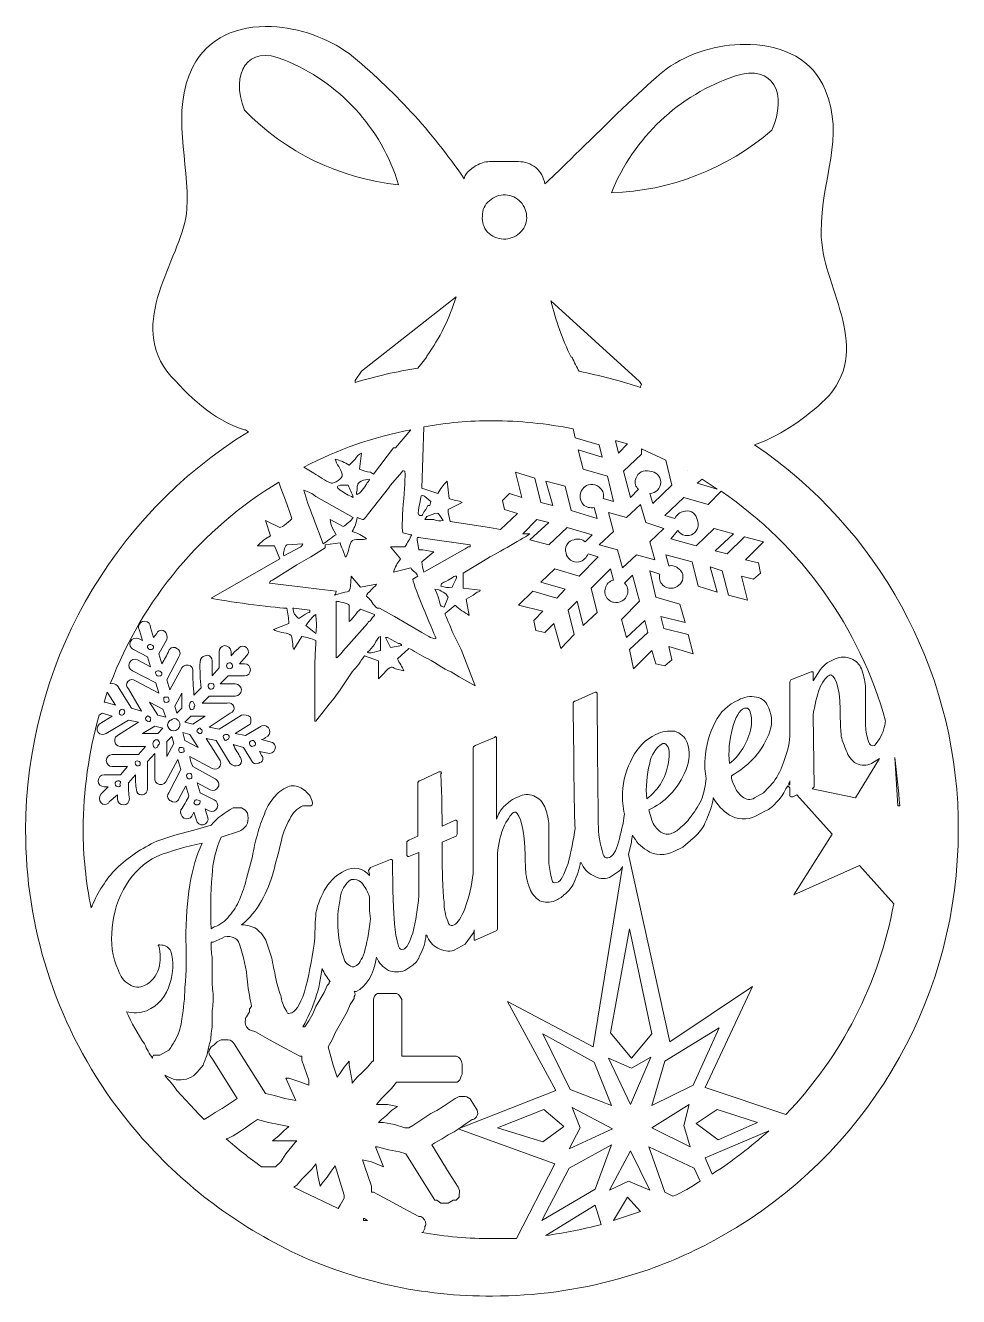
# Model space of a CAD drawing. Header units: millimetres. Extents: x 0 to 32.6, y 0 to 44.4.
import ezdxf

# ---------------------------------------------------------------- set-up
doc = ezdxf.new("R2010")
doc.units = ezdxf.units.MM
doc.header["$MEASUREMENT"] = 0
doc.layers.add('Layer 1', color=7, linetype='Continuous')

# ---------------------------------------------------------------- blocks, each defined once
blk = doc.blocks.new('block 4')
at = {"layer": 'Layer 1', "lineweight": 0}
for points in [[(20.673, 29.916), (21.061, 29.81), (20.743, 29.492), (20.637, 29.916), (20.673, 29.916)], [(23.142, 28.892), (23.142, 28.892)], [(23.671, 28.575), (24.201, 28.222), (23.495, 28.434), (23.671, 28.575)], [(22.013, 25.753), (21.378, 25.929), (20.884, 25.471), (20.708, 26.106), (20.073, 26.282), (20.567, 26.741), (20.391, 27.411), (21.026, 27.234), (21.519, 27.693), (21.696, 27.058), (22.331, 26.846), (21.837, 26.388), (22.013, 25.753)], [(2.858, 21.131), (3.14, 20.673), (2.787, 20.779), (2.752, 20.779), (2.858, 21.131)], [(5.292, 20.391), (5.221, 20.637), (5.468, 21.096), (5.468, 20.567), (5.292, 20.391)], [(4.798, 20.532), (4.904, 20.249), (4.621, 20.32), (4.339, 20.779), (4.798, 20.532)], [(5.786, 20.285), (6.279, 20.285), (5.856, 20.002), (5.574, 20.073), (5.786, 20.285)], [(4.516, 19.932), (4.798, 19.861), (4.621, 19.685), (4.092, 19.685), (4.516, 19.932)], [(5.186, 19.332), (4.939, 18.874), (4.939, 19.403), (5.115, 19.579), (5.186, 19.332)], [(5.75, 19.65), (6.032, 19.191), (5.574, 19.438), (5.503, 19.72), (5.75, 19.65)], [(21.202, 8.326), (20.461, 9.207), (21.131, 12.841), (21.907, 9.172), (21.202, 8.326)], [(21.907, 6.667), (22.366, 8.22), (24.271, 9.384), (23.354, 7.373), (21.907, 6.667)], [(20.496, 6.667), (19.05, 7.232), (18.097, 9.172), (19.897, 8.184), (20.496, 6.667)], [(20.391, 8.326), (21.202, 7.973), (21.872, 8.361), (21.167, 6.703), (20.391, 8.326)], [(23.213, 6.703), (23.036, 5.962), (23.248, 5.221), (21.907, 5.891), (23.213, 6.703)], [(18.838, 5.927), (18.097, 5.397), (16.51, 5.891), (18.133, 6.526), (18.838, 5.927)], [(19.121, 6.597), (20.532, 5.856), (19.015, 5.151), (19.403, 5.891), (19.121, 6.597)], [(23.46, 6.032), (24.201, 6.526), (25.612, 6.068), (24.236, 5.468), (23.46, 6.032)], [(19.015, 4.48), (20.496, 5.292), (19.932, 3.739), (18.062, 2.646), (19.015, 4.48)], [(21.167, 5.08), (21.837, 3.704), (21.096, 4.022), (20.426, 3.704), (21.167, 5.08)], [(9.384, 3.81), (9.49, 3.881), (9.666, 4.092), (9.842, 4.269), (10.019, 4.445), (10.16, 4.621), (10.231, 4.163), (10.301, 3.845), (10.372, 3.951), (10.548, 4.163), (10.689, 4.374), (10.83, 4.551), (11.007, 3.986), (11.148, 3.528), (11.148, 3.422), (11.007, 3.175), (10.936, 3.069), (9.666, 3.669), (9.384, 3.81)], [(21.061, 3.457), (21.519, 2.963), (20.567, 2.646), (21.061, 3.457)], [(11.818, 2.716), (11.853, 2.716), (11.959, 2.646), (11.818, 2.646), (11.818, 2.716)]]:
    blk.add_lwpolyline(points, dxfattribs=at)
for points, knots in [([(32.632, 16.581), (32.632, 16.581), (32.632, 16.757), (32.632, 16.757), (32.502, 21.993), (29.847, 26.843), (25.506, 29.774), (25.506, 29.774), (25.788, 29.88), (25.788, 29.88), (25.788, 29.88), (25.788, 29.88), (25.788, 29.88), (26.658, 30.272), (27.448, 30.822), (28.116, 31.503), (29.633, 33.302), (27.834, 35.313), (27.834, 37.218), (27.834, 39.123), (28.681, 40.534), (27.975, 42.192), (27.552, 43.251), (26.529, 43.744), (25.365, 43.78), (24.382, 43.82), (23.411, 43.562), (22.578, 43.039), (21.837, 42.58), (18.239, 38.911), (18.168, 38.911), (18.129, 39.13), (18.017, 39.329), (17.851, 39.476), (17.681, 39.613), (17.469, 39.688), (17.251, 39.687), (17.251, 39.687), (16.228, 39.687), (16.228, 39.687), (16.066, 39.679), (15.908, 39.63), (15.769, 39.546), (15.557, 39.441), (15.346, 39.229), (15.346, 39.088), (14.222, 40.731), (12.868, 42.205), (11.324, 43.462), (10.526, 44.028), (9.585, 44.358), (8.608, 44.415), (7.408, 44.45), (6.385, 44.027), (5.856, 43.004), (5.045, 41.416), (5.75, 39.652), (5.644, 38.029), (5.539, 36.407), (3.563, 34.255), (4.939, 32.35), (5.715, 31.468), (6.526, 30.656), (7.655, 30.304), (7.655, 30.304), (7.691, 30.304), (7.691, 30.304), (7.691, 30.304), (7.796, 30.233), (7.796, 30.233), (2.955, 27.257), (0.003, 21.982), (0, 16.298), (-0.007, 12.923), (1.042, 9.63), (2.999, 6.879), (2.999, 6.879), (3.422, 6.315), (3.422, 6.315), (4.806, 4.541), (6.534, 3.065), (8.502, 1.976), (8.502, 1.976), (9.313, 1.552), (9.313, 1.552), (11.507, 0.513), (13.907, -0.018), (16.334, 0), (17.824, 0.001), (19.307, 0.203), (20.743, 0.6), (20.743, 0.6), (21.449, 0.811), (21.449, 0.811), (22.428, 1.129), (23.374, 1.542), (24.271, 2.046), (24.271, 2.046), (24.871, 2.399), (24.871, 2.399), (29.704, 5.363), (32.644, 10.629), (32.632, 16.298), (32.632, 16.298), (32.632, 16.581), (32.632, 16.581)], [0, 0, 0, 0, 1, 1, 1, 2, 2, 2, 3, 3, 3, 4, 4, 4, 5, 5, 5, 6, 6, 6, 7, 7, 7, 8, 8, 8, 9, 9, 9, 10, 10, 10, 11, 11, 11, 12, 12, 12, 13, 13, 13, 14, 14, 14, 15, 15, 15, 16, 16, 16, 17, 17, 17, 18, 18, 18, 19, 19, 19, 20, 20, 20, 21, 21, 21, 22, 22, 22, 23, 23, 23, 24, 24, 24, 25, 25, 25, 26, 26, 26, 27, 27, 27, 28, 28, 28, 29, 29, 29, 30, 30, 30, 31, 31, 31, 32, 32, 32, 33, 33, 33, 34, 34, 34, 35, 35, 35, 35]), ([(7.655, 41.487), (7.161, 42.792), (7.761, 43.78), (9.031, 43.251), (10.965, 42.476), (12.444, 40.868), (13.053, 38.876), (11.003, 39.086), (9.093, 40.01), (7.655, 41.487)], [0, 0, 0, 0, 1, 1, 1, 2, 2, 2, 3, 3, 3, 3]), ([(24.836, 42.686), (26.176, 43.109), (26.67, 42.051), (26.106, 40.781), (24.541, 39.432), (22.561, 38.66), (20.496, 38.594), (21.275, 40.527), (22.86, 42.022), (24.836, 42.686)], [0, 0, 0, 0, 1, 1, 1, 2, 2, 2, 3, 3, 3, 3]), ([(16.228, 38.312), (16.382, 38.452), (16.584, 38.528), (16.792, 38.523), (16.993, 38.51), (17.182, 38.422), (17.321, 38.276), (17.462, 38.122), (17.538, 37.92), (17.533, 37.712), (17.527, 37.509), (17.437, 37.318), (17.286, 37.183), (17.129, 37.048), (16.929, 36.973), (16.722, 36.971), (16.511, 36.986), (16.311, 37.073), (16.157, 37.218), (16.026, 37.376), (15.963, 37.578), (15.981, 37.782), (15.972, 37.989), (16.064, 38.186), (16.228, 38.312)], [0, 0, 0, 0, 1, 1, 1, 2, 2, 2, 3, 3, 3, 4, 4, 4, 5, 5, 5, 6, 6, 6, 7, 7, 7, 8, 8, 8, 8]), ([(14.041, 32.879), (14.041, 32.879), (14.041, 32.879), (14.041, 32.879), (14.041, 32.844), (14.005, 32.844), (14.005, 32.808), (14.005, 32.808), (13.723, 32.456), (13.723, 32.456), (12.983, 32.345), (12.252, 32.18), (11.536, 31.962), (11.536, 31.962), (11.536, 32.032), (11.536, 32.032), (11.536, 32.032), (11.747, 32.35), (11.747, 32.35), (11.747, 32.35), (15.064, 34.96), (15.064, 34.96), (14.836, 34.216), (14.49, 33.514), (14.041, 32.879), (14.041, 32.879), (14.041, 32.879), (14.041, 32.879)], [0, 0, 0, 0, 1, 1, 1, 2, 2, 2, 3, 3, 3, 4, 4, 4, 5, 5, 5, 6, 6, 6, 7, 7, 7, 8, 8, 8, 9, 9, 9, 9]), ([(21.484, 31.997), (21.484, 31.997), (21.555, 31.891), (21.555, 31.891), (21.529, 31.862), (21.516, 31.824), (21.519, 31.785), (20.814, 32.015), (20.095, 32.203), (19.367, 32.35), (19.297, 32.491), (19.191, 32.667), (19.121, 32.844), (19.121, 32.844), (19.085, 32.844), (19.085, 32.844), (18.783, 33.476), (18.546, 34.138), (18.38, 34.819), (18.38, 34.819), (21.484, 31.997), (21.484, 31.997)], [0, 0, 0, 0, 1, 1, 1, 2, 2, 2, 3, 3, 3, 4, 4, 4, 5, 5, 5, 6, 6, 6, 7, 7, 7, 7]), ([(11.677, 28.928), (11.677, 28.928), (11.747, 29.492), (11.747, 29.492), (11.66, 29.441), (11.587, 29.368), (11.536, 29.281), (11.536, 29.281), (11.324, 29.069), (11.324, 29.069), (11.169, 29.16), (11.003, 29.232), (10.83, 29.281), (10.866, 29.104), (11.042, 28.928), (11.077, 28.751), (11.112, 28.575), (10.795, 28.434), (10.689, 28.434), (10.479, 28.533), (10.278, 28.651), (10.089, 28.787), (10.089, 28.787), (9.737, 28.998), (9.737, 28.998), (10.912, 29.616), (12.172, 30.056), (13.476, 30.304), (13.476, 30.304), (12.947, 29.669), (12.947, 29.669), (12.947, 29.669), (12.876, 29.669), (12.876, 29.669), (12.876, 29.669), (12.171, 28.751), (12.171, 28.751), (12.171, 28.751), (12.065, 28.822), (12.065, 28.822), (11.931, 28.837), (11.8, 28.873), (11.677, 28.928)], [0, 0, 0, 0, 1, 1, 1, 2, 2, 2, 3, 3, 3, 4, 4, 4, 5, 5, 5, 6, 6, 6, 7, 7, 7, 8, 8, 8, 9, 9, 9, 10, 10, 10, 11, 11, 11, 12, 12, 12, 13, 13, 13, 14, 14, 14, 14]), ([(16.334, 30.621), (17.281, 30.616), (18.226, 30.522), (19.156, 30.339), (19.156, 30.339), (19.226, 30.021), (19.226, 30.021), (19.226, 30.021), (20.073, 29.774), (20.073, 29.774), (20.073, 29.774), (20.179, 29.351), (20.179, 29.351), (20.179, 29.351), (19.332, 29.598), (19.332, 29.598), (19.332, 29.598), (19.509, 28.928), (19.509, 28.928), (19.509, 28.928), (20.355, 28.681), (20.355, 28.681), (20.355, 28.681), (20.567, 27.799), (20.567, 27.799), (20.567, 27.799), (20.214, 27.905), (20.214, 27.905), (20.248, 28.033), (20.207, 28.169), (20.108, 28.257), (19.972, 28.423), (19.727, 28.445), (19.562, 28.309), (19.556, 28.304), (19.55, 28.298), (19.544, 28.293), (19.369, 28.138), (19.352, 27.871), (19.507, 27.695), (19.507, 27.695), (19.508, 27.694), (19.509, 27.693), (19.612, 27.595), (19.758, 27.555), (19.897, 27.587), (19.897, 27.587), (20.002, 27.199), (20.002, 27.199), (20.002, 27.199), (19.085, 27.481), (19.085, 27.481), (19.085, 27.481), (18.874, 28.328), (18.874, 28.328), (18.874, 28.328), (18.203, 28.504), (18.203, 28.504), (18.203, 28.504), (18.45, 27.658), (18.45, 27.658), (18.45, 27.658), (18.027, 27.764), (18.027, 27.764), (18.027, 27.764), (17.815, 28.61), (17.815, 28.61), (17.815, 28.61), (17.145, 28.822), (17.145, 28.822), (17.145, 28.822), (17.357, 27.94), (17.357, 27.94), (17.357, 27.94), (16.933, 28.081), (16.933, 28.081), (16.933, 28.081), (16.686, 27.834), (16.686, 27.834), (16.686, 27.834), (16.757, 27.517), (16.757, 27.517), (16.757, 27.517), (17.216, 27.376), (17.216, 27.376), (17.216, 27.376), (16.616, 26.811), (16.616, 26.811), (16.616, 26.811), (16.228, 26.882), (16.228, 26.882), (16.228, 26.882), (14.852, 27.093), (14.852, 27.093), (14.814, 27.232), (14.791, 27.374), (14.781, 27.517), (14.781, 27.517), (15.275, 27.764), (15.275, 27.764), (15.169, 27.834), (14.958, 27.834), (14.817, 27.905), (14.817, 27.905), (14.746, 28.504), (14.746, 28.504), (14.618, 28.381), (14.511, 28.238), (14.429, 28.081), (14.429, 28.081), (13.864, 28.257), (13.864, 28.257), (13.864, 28.257), (13.935, 30.409), (13.935, 30.409), (14.726, 30.551), (15.529, 30.622), (16.334, 30.621)], [0, 0, 0, 0, 1, 1, 1, 2, 2, 2, 3, 3, 3, 4, 4, 4, 5, 5, 5, 6, 6, 6, 7, 7, 7, 8, 8, 8, 9, 9, 9, 10, 10, 10, 11, 11, 11, 12, 12, 12, 13, 13, 13, 14, 14, 14, 15, 15, 15, 16, 16, 16, 17, 17, 17, 18, 18, 18, 19, 19, 19, 20, 20, 20, 21, 21, 21, 22, 22, 22, 23, 23, 23, 24, 24, 24, 25, 25, 25, 26, 26, 26, 27, 27, 27, 28, 28, 28, 29, 29, 29, 30, 30, 30, 31, 31, 31, 32, 32, 32, 33, 33, 33, 34, 34, 34, 35, 35, 35, 36, 36, 36, 37, 37, 37, 38, 38, 38, 39, 39, 39, 39]), ([(22.613, 28.363), (22.613, 28.363), (21.943, 27.728), (21.943, 27.728), (21.943, 27.728), (21.837, 28.081), (21.837, 28.081), (22.051, 28.081), (22.225, 28.255), (22.225, 28.469), (22.225, 28.683), (22.051, 28.857), (21.837, 28.857), (21.632, 28.921), (21.415, 28.807), (21.351, 28.603), (21.348, 28.594), (21.345, 28.584), (21.343, 28.575), (21.3, 28.447), (21.342, 28.305), (21.449, 28.222), (21.449, 28.222), (21.167, 27.94), (21.167, 27.94), (21.167, 27.94), (20.92, 28.857), (20.92, 28.857), (20.92, 28.857), (21.555, 29.457), (21.555, 29.457), (21.555, 29.457), (21.555, 29.633), (21.555, 29.633), (21.555, 29.633), (22.401, 29.245), (22.401, 29.245), (22.401, 29.245), (22.401, 29.245), (22.401, 29.245), (22.401, 29.245), (22.613, 28.363), (22.613, 28.363)], [0, 0, 0, 0, 1, 1, 1, 2, 2, 2, 3, 3, 3, 4, 4, 4, 5, 5, 5, 6, 6, 6, 7, 7, 7, 8, 8, 8, 9, 9, 9, 10, 10, 10, 11, 11, 11, 12, 12, 12, 13, 13, 13, 14, 14, 14, 14]), ([(2.575, 20.32), (2.575, 20.32), (2.681, 20.391), (2.681, 20.391), (2.681, 20.391), (3.034, 20.285), (3.034, 20.285), (3.034, 20.285), (2.575, 20.002), (2.575, 20.002), (2.493, 19.932), (2.477, 19.809), (2.54, 19.72), (2.611, 19.638), (2.733, 19.622), (2.822, 19.685), (2.822, 19.685), (3.598, 20.144), (3.598, 20.144), (3.598, 20.144), (3.951, 20.073), (3.951, 20.073), (3.951, 20.073), (3.21, 19.614), (3.21, 19.614), (3.113, 19.55), (3.086, 19.419), (3.15, 19.321), (3.187, 19.265), (3.249, 19.23), (3.316, 19.226), (3.316, 19.226), (4.198, 19.226), (4.198, 19.226), (4.198, 19.226), (3.951, 18.944), (3.951, 18.944), (3.951, 18.944), (3.034, 18.944), (3.034, 18.944), (2.917, 18.944), (2.822, 18.849), (2.822, 18.732), (2.822, 18.616), (2.917, 18.521), (3.034, 18.521), (3.034, 18.521), (3.563, 18.521), (3.563, 18.521), (3.563, 18.521), (3.316, 18.239), (3.316, 18.239), (3.316, 18.239), (2.752, 18.239), (2.752, 18.239), (2.635, 18.239), (2.54, 18.144), (2.54, 18.027), (2.539, 17.911), (2.634, 17.816), (2.751, 17.815), (2.751, 17.815), (2.751, 17.815), (2.752, 17.815), (2.752, 17.815), (2.893, 17.815), (2.893, 17.815), (2.893, 17.815), (2.646, 17.568), (2.646, 17.568), (2.569, 17.477), (2.569, 17.343), (2.646, 17.251), (2.713, 17.18), (2.824, 17.177), (2.895, 17.244), (2.908, 17.256), (2.919, 17.27), (2.928, 17.286), (2.928, 17.286), (3.21, 17.533), (3.21, 17.533), (3.21, 17.533), (3.21, 17.392), (3.21, 17.392), (3.21, 17.275), (3.305, 17.18), (3.422, 17.18), (3.539, 17.18), (3.634, 17.275), (3.634, 17.392), (3.605, 17.579), (3.594, 17.768), (3.598, 17.956), (3.598, 17.956), (3.845, 18.239), (3.845, 18.239), (3.84, 18.061), (3.851, 17.884), (3.881, 17.709), (3.879, 17.612), (3.956, 17.531), (4.053, 17.53), (4.066, 17.529), (4.079, 17.53), (4.092, 17.533), (4.195, 17.55), (4.27, 17.64), (4.269, 17.745), (4.269, 17.745), (4.269, 18.697), (4.269, 18.697), (4.269, 18.697), (4.516, 18.979), (4.516, 18.979), (4.516, 18.979), (4.516, 18.062), (4.516, 18.062), (4.538, 17.947), (4.649, 17.873), (4.764, 17.895), (4.822, 17.906), (4.873, 17.941), (4.904, 17.992), (4.904, 17.992), (5.327, 18.768), (5.327, 18.768), (5.327, 18.768), (5.433, 18.415), (5.433, 18.415), (5.433, 18.415), (5.009, 17.604), (5.009, 17.604), (4.945, 17.531), (4.952, 17.419), (5.025, 17.355), (5.041, 17.34), (5.06, 17.329), (5.08, 17.321), (5.153, 17.257), (5.264, 17.264), (5.329, 17.337), (5.343, 17.353), (5.355, 17.372), (5.362, 17.392), (5.362, 17.392), (5.609, 17.851), (5.609, 17.851), (5.609, 17.851), (5.715, 17.498), (5.715, 17.498), (5.634, 17.326), (5.54, 17.161), (5.433, 17.004), (5.4, 16.897), (5.443, 16.781), (5.539, 16.722), (5.637, 16.667), (5.76, 16.698), (5.821, 16.792), (5.821, 16.792), (5.891, 16.933), (5.891, 16.933), (5.891, 16.933), (5.997, 16.581), (5.997, 16.581), (6.062, 16.483), (6.193, 16.456), (6.29, 16.52), (6.347, 16.558), (6.382, 16.619), (6.385, 16.686), (6.385, 16.686), (6.279, 17.039), (6.279, 17.039), (6.279, 17.039), (6.421, 16.969), (6.421, 16.969), (6.528, 16.92), (6.654, 16.967), (6.703, 17.074), (6.751, 17.182), (6.704, 17.308), (6.597, 17.357), (6.597, 17.357), (6.103, 17.604), (6.103, 17.604), (6.103, 17.604), (5.997, 17.956), (5.997, 17.956), (5.997, 17.956), (6.456, 17.709), (6.456, 17.709), (6.562, 17.66), (6.688, 17.707), (6.737, 17.813), (6.737, 17.813), (6.738, 17.814), (6.738, 17.815), (6.809, 17.921), (6.738, 18.027), (6.632, 18.097), (6.632, 18.097), (5.856, 18.521), (5.856, 18.521), (5.793, 18.628), (5.757, 18.749), (5.75, 18.874), (5.75, 18.874), (6.526, 18.45), (6.526, 18.45), (6.632, 18.4), (6.758, 18.445), (6.809, 18.55), (6.836, 18.608), (6.836, 18.675), (6.809, 18.732), (6.809, 18.732), (6.315, 19.509), (6.315, 19.509), (6.315, 19.509), (6.667, 19.438), (6.667, 19.438), (6.667, 19.438), (7.161, 18.627), (7.161, 18.627), (7.235, 18.553), (7.344, 18.526), (7.444, 18.556), (7.535, 18.59), (7.581, 18.692), (7.547, 18.783), (7.54, 18.803), (7.529, 18.822), (7.514, 18.838), (7.444, 18.979), (7.338, 19.121), (7.267, 19.297), (7.267, 19.297), (7.62, 19.191), (7.62, 19.191), (7.62, 19.191), (7.902, 18.732), (7.902, 18.732), (7.936, 18.641), (8.038, 18.595), (8.129, 18.629), (8.149, 18.636), (8.168, 18.648), (8.184, 18.662), (8.262, 18.674), (8.315, 18.745), (8.303, 18.822), (8.298, 18.856), (8.281, 18.887), (8.255, 18.909), (8.22, 18.979), (8.22, 19.015), (8.184, 19.05), (8.184, 19.05), (8.537, 18.979), (8.537, 18.979), (8.654, 18.985), (8.744, 19.085), (8.738, 19.202), (8.734, 19.269), (8.699, 19.33), (8.643, 19.367), (8.643, 19.367), (8.255, 19.473), (8.255, 19.473), (8.311, 19.473), (8.363, 19.499), (8.396, 19.544), (8.508, 19.579), (8.57, 19.697), (8.535, 19.809), (8.5, 19.921), (8.382, 19.983), (8.27, 19.948), (8.238, 19.938), (8.208, 19.92), (8.184, 19.897), (8.184, 19.897), (7.691, 19.614), (7.691, 19.614), (7.691, 19.614), (7.338, 19.685), (7.338, 19.685), (7.338, 19.685), (7.796, 19.967), (7.796, 19.967), (7.902, 20.002), (7.902, 20.144), (7.867, 20.249), (7.779, 20.323), (7.66, 20.35), (7.549, 20.32), (7.549, 20.32), (6.773, 19.826), (6.773, 19.826), (6.773, 19.826), (6.421, 19.897), (6.421, 19.897), (6.421, 19.897), (7.161, 20.391), (7.161, 20.391), (7.259, 20.42), (7.314, 20.522), (7.285, 20.62), (7.256, 20.717), (7.153, 20.773), (7.056, 20.743), (7.056, 20.743), (6.174, 20.743), (6.174, 20.743), (6.174, 20.743), (6.421, 20.99), (6.421, 20.99), (6.421, 20.99), (7.338, 20.99), (7.338, 20.99), (7.455, 20.99), (7.549, 21.085), (7.549, 21.202), (7.549, 21.319), (7.455, 21.414), (7.338, 21.414), (7.338, 21.414), (6.809, 21.414), (6.809, 21.414), (6.809, 21.414), (7.091, 21.696), (7.091, 21.696), (7.091, 21.696), (7.655, 21.696), (7.655, 21.696), (7.772, 21.696), (7.867, 21.791), (7.867, 21.907), (7.867, 22.024), (7.772, 22.119), (7.655, 22.119), (7.655, 22.119), (7.479, 22.119), (7.479, 22.119), (7.479, 22.119), (7.726, 22.401), (7.726, 22.401), (7.804, 22.46), (7.82, 22.57), (7.761, 22.648), (7.751, 22.662), (7.739, 22.674), (7.726, 22.684), (7.659, 22.754), (7.547, 22.758), (7.476, 22.691), (7.463, 22.678), (7.452, 22.664), (7.444, 22.648), (7.353, 22.575), (7.27, 22.492), (7.197, 22.401), (7.197, 22.401), (7.197, 22.542), (7.197, 22.542), (7.179, 22.665), (7.073, 22.755), (6.95, 22.754), (6.847, 22.737), (6.772, 22.647), (6.773, 22.542), (6.773, 22.542), (6.773, 21.978), (6.773, 21.978), (6.773, 21.978), (6.526, 21.696), (6.526, 21.696), (6.526, 21.696), (6.526, 22.225), (6.526, 22.225), (6.535, 22.322), (6.463, 22.407), (6.366, 22.416), (6.336, 22.418), (6.307, 22.413), (6.279, 22.401), (6.176, 22.384), (6.102, 22.294), (6.103, 22.19), (6.097, 21.884), (6.109, 21.577), (6.138, 21.272), (6.138, 21.272), (5.891, 21.026), (5.891, 21.026), (5.861, 21.319), (5.85, 21.613), (5.856, 21.907), (5.834, 22.022), (5.723, 22.097), (5.608, 22.075), (5.55, 22.064), (5.499, 22.028), (5.468, 21.978), (5.468, 21.978), (5.045, 21.202), (5.045, 21.202), (5.045, 21.202), (4.939, 21.555), (4.939, 21.555), (4.939, 21.555), (5.362, 22.366), (5.362, 22.366), (5.427, 22.439), (5.42, 22.551), (5.347, 22.615), (5.331, 22.629), (5.312, 22.641), (5.292, 22.648), (5.219, 22.713), (5.107, 22.706), (5.043, 22.633), (5.028, 22.617), (5.017, 22.598), (5.009, 22.578), (4.941, 22.418), (4.858, 22.264), (4.762, 22.119), (4.762, 22.119), (4.657, 22.472), (4.657, 22.472), (4.657, 22.472), (4.939, 22.966), (4.939, 22.966), (4.969, 23.066), (4.942, 23.174), (4.868, 23.248), (4.795, 23.313), (4.684, 23.306), (4.619, 23.233), (4.605, 23.217), (4.594, 23.198), (4.586, 23.177), (4.586, 23.177), (4.48, 23.036), (4.48, 23.036), (4.48, 23.036), (4.374, 23.389), (4.374, 23.389), (4.38, 23.506), (4.291, 23.605), (4.174, 23.611), (4.057, 23.617), (3.958, 23.527), (3.952, 23.411), (3.949, 23.366), (3.962, 23.321), (3.986, 23.283), (3.986, 23.283), (4.092, 22.931), (4.092, 22.931), (4.092, 22.931), (3.951, 23.001), (3.951, 23.001), (3.844, 23.05), (3.718, 23.002), (3.669, 22.895), (3.62, 22.788), (3.668, 22.662), (3.775, 22.613), (3.775, 22.613), (3.775, 22.613), (3.775, 22.613), (3.775, 22.613), (4.269, 22.366), (4.269, 22.366), (4.269, 22.366), (4.374, 22.013), (4.374, 22.013), (4.374, 22.013), (3.916, 22.26), (3.916, 22.26), (3.809, 22.309), (3.682, 22.262), (3.634, 22.154), (3.585, 22.047), (3.632, 21.921), (3.739, 21.872), (3.739, 21.872), (3.739, 21.872), (3.739, 21.872), (3.739, 21.872), (4.551, 21.449), (4.551, 21.449), (4.551, 21.449), (4.657, 21.096), (4.657, 21.096), (4.657, 21.096), (3.845, 21.519), (3.845, 21.519), (3.767, 21.588), (3.649, 21.58), (3.581, 21.502), (3.513, 21.424), (3.52, 21.305), (3.598, 21.237), (3.598, 21.237), (3.598, 21.237), (3.598, 21.237), (3.598, 21.237), (4.057, 20.461), (4.057, 20.461), (4.057, 20.461), (3.704, 20.567), (3.704, 20.567), (3.704, 20.567), (3.21, 21.343), (3.21, 21.343), (3.153, 21.42), (3.052, 21.448), (2.963, 21.414), (4.085, 24.357), (6.159, 26.841), (8.855, 28.469), (9.066, 27.94), (9.313, 27.234), (9.313, 27.199), (9.313, 27.164), (8.961, 26.882), (8.89, 26.882), (8.89, 26.882), (8.396, 27.129), (8.396, 27.129), (8.396, 27.129), (8.572, 26.599), (8.572, 26.599), (8.572, 26.599), (8.396, 26.494), (8.396, 26.494), (8.294, 26.422), (8.199, 26.339), (8.114, 26.247), (8.114, 26.247), (8.714, 26.247), (8.714, 26.247), (8.714, 26.247), (8.89, 25.788), (8.89, 25.788), (8.89, 25.788), (6.491, 24.412), (6.491, 24.412), (6.95, 24.306), (8.608, 24.095), (9.137, 24.059), (9.18, 23.886), (9.204, 23.709), (9.207, 23.53), (9.207, 23.53), (8.678, 23.319), (8.678, 23.319), (8.819, 23.213), (9.102, 23.213), (9.243, 23.142), (9.384, 23.072), (9.313, 22.719), (9.384, 22.613), (9.384, 22.613), (9.666, 23.072), (9.666, 23.072), (9.837, 23.051), (10.004, 23.003), (10.16, 22.931), (10.16, 22.754), (10.125, 22.437), (10.125, 22.225), (10.125, 22.225), (10.125, 20.108), (10.125, 20.108), (10.125, 20.108), (10.16, 20.108), (10.16, 20.108), (10.16, 20.108), (10.619, 20.708), (10.619, 20.708), (10.619, 20.708), (10.619, 20.708), (10.619, 20.708), (10.619, 20.708), (10.795, 20.92), (10.795, 20.92), (10.795, 20.92), (11.007, 21.202), (11.007, 21.202), (11.007, 21.202), (11.43, 21.837), (11.43, 21.837), (11.591, 22.01), (11.732, 22.199), (11.853, 22.401), (11.853, 22.401), (12.347, 22.225), (12.347, 22.225), (12.347, 22.225), (12.347, 21.59), (12.347, 21.59), (12.347, 21.59), (12.524, 21.766), (12.524, 21.766), (12.806, 22.084), (12.806, 22.013), (12.947, 21.943), (12.947, 21.943), (13.229, 21.872), (13.229, 21.872), (13.194, 22.013), (13.053, 22.154), (13.017, 22.296), (13.017, 22.296), (13.406, 22.648), (13.406, 22.648), (13.547, 22.613), (13.829, 22.401), (14.005, 22.331), (14.182, 22.26), (14.676, 21.907), (14.887, 21.837), (14.887, 21.837), (15.169, 21.661), (15.169, 21.661), (15.169, 21.661), (15.734, 21.343), (15.734, 21.343), (15.734, 21.343), (15.24, 22.613), (15.24, 22.613), (15.24, 22.613), (14.922, 23.248), (14.922, 23.248), (14.887, 23.424), (14.676, 23.777), (14.676, 23.883), (14.676, 23.883), (15.028, 24.165), (15.028, 24.165), (15.181, 24.031), (15.346, 23.913), (15.522, 23.812), (15.522, 23.812), (15.416, 24.377), (15.416, 24.377), (15.416, 24.377), (15.663, 24.518), (15.663, 24.518), (15.663, 24.518), (15.804, 24.624), (15.804, 24.624), (15.875, 24.659), (15.875, 24.624), (15.91, 24.694), (15.91, 24.694), (15.311, 24.765), (15.311, 24.765), (15.311, 24.765), (15.311, 25.294), (15.311, 25.294), (15.311, 25.294), (16.192, 25.823), (16.192, 25.823), (16.439, 25.964), (17.533, 26.564), (17.639, 26.67), (17.639, 26.67), (17.392, 26.67), (17.392, 26.67), (17.392, 26.67), (17.886, 27.164), (17.886, 27.164), (17.886, 27.164), (18.309, 27.058), (18.309, 27.058), (18.309, 27.058), (17.639, 26.458), (17.639, 26.458), (17.639, 26.458), (18.309, 26.282), (18.309, 26.282), (18.309, 26.282), (18.944, 26.882), (18.944, 26.882), (18.944, 26.882), (19.826, 26.635), (19.826, 26.635), (19.826, 26.635), (19.579, 26.388), (19.579, 26.388), (19.472, 26.48), (19.324, 26.507), (19.191, 26.458), (18.998, 26.429), (18.866, 26.249), (18.895, 26.057), (18.898, 26.037), (18.903, 26.018), (18.909, 26), (18.944, 25.788), (19.143, 25.645), (19.355, 25.68), (19.359, 25.681), (19.363, 25.681), (19.367, 25.682), (19.51, 25.724), (19.627, 25.827), (19.685, 25.964), (19.685, 25.964), (20.038, 25.859), (20.038, 25.859), (20.038, 25.859), (19.367, 25.188), (19.367, 25.188), (19.367, 25.188), (18.521, 25.435), (18.521, 25.435), (18.521, 25.435), (18.027, 24.977), (18.027, 24.977), (18.027, 24.977), (18.874, 24.73), (18.874, 24.73), (18.874, 24.73), (18.591, 24.412), (18.591, 24.412), (18.591, 24.412), (17.745, 24.659), (17.745, 24.659), (17.745, 24.659), (17.251, 24.165), (17.251, 24.165), (17.251, 24.165), (18.097, 23.954), (18.097, 23.954), (18.097, 23.954), (17.78, 23.636), (17.78, 23.636), (17.78, 23.636), (17.851, 23.283), (17.851, 23.283), (17.851, 23.283), (18.168, 23.213), (18.168, 23.213), (18.168, 23.213), (18.486, 23.53), (18.486, 23.53), (18.486, 23.53), (18.732, 22.648), (18.732, 22.648), (18.732, 22.648), (19.191, 23.142), (19.191, 23.142), (19.191, 23.142), (18.979, 23.989), (18.979, 23.989), (18.979, 23.989), (19.297, 24.306), (19.297, 24.306), (19.297, 24.306), (19.509, 23.46), (19.509, 23.46), (19.509, 23.46), (20.002, 23.918), (20.002, 23.918), (20.002, 23.918), (19.791, 24.765), (19.791, 24.765), (19.791, 24.765), (20.461, 25.435), (20.461, 25.435), (20.461, 25.435), (20.567, 25.047), (20.567, 25.047), (20.428, 25.012), (20.32, 24.904), (20.285, 24.765), (20.221, 24.56), (20.335, 24.343), (20.539, 24.279), (20.548, 24.276), (20.558, 24.273), (20.567, 24.271), (20.78, 24.224), (20.993, 24.346), (21.061, 24.553), (21.101, 24.692), (21.06, 24.842), (20.955, 24.941), (20.955, 24.941), (21.237, 25.224), (21.237, 25.224), (21.237, 25.224), (21.484, 24.306), (21.484, 24.306), (21.484, 24.306), (20.849, 23.671), (20.849, 23.671), (20.849, 23.671), (21.026, 23.036), (21.026, 23.036), (21.026, 23.036), (21.661, 23.636), (21.661, 23.636), (21.661, 23.636), (21.766, 23.213), (21.766, 23.213), (21.766, 23.213), (21.131, 22.613), (21.131, 22.613), (21.131, 22.613), (21.272, 21.943), (21.272, 21.943), (21.272, 21.943), (21.907, 22.578), (21.907, 22.578), (21.907, 22.578), (22.049, 22.119), (22.049, 22.119), (22.049, 22.119), (22.366, 22.049), (22.366, 22.049), (22.366, 22.049), (22.613, 22.26), (22.613, 22.26), (22.613, 22.26), (22.507, 22.719), (22.507, 22.719), (22.507, 22.719), (23.354, 22.472), (23.354, 22.472), (23.354, 22.472), (23.177, 23.142), (23.177, 23.142), (23.177, 23.142), (22.331, 23.354), (22.331, 23.354), (22.331, 23.354), (22.225, 23.777), (22.225, 23.777), (22.225, 23.777), (23.072, 23.566), (23.072, 23.566), (23.072, 23.566), (22.895, 24.201), (22.895, 24.201), (22.895, 24.201), (22.049, 24.447), (22.049, 24.447), (22.049, 24.447), (21.837, 25.365), (21.837, 25.365), (21.837, 25.365), (22.19, 25.259), (22.19, 25.259), (22.15, 25.12), (22.191, 24.97), (22.296, 24.871), (22.456, 24.727), (22.699, 24.727), (22.86, 24.871), (23.016, 24.988), (23.047, 25.209), (22.931, 25.365), (22.91, 25.391), (22.887, 25.415), (22.86, 25.435), (22.772, 25.534), (22.635, 25.575), (22.507, 25.541), (22.507, 25.541), (22.401, 25.929), (22.401, 25.929), (22.401, 25.929), (23.319, 25.682), (23.319, 25.682), (23.319, 25.682), (23.53, 24.836), (23.53, 24.836), (23.53, 24.836), (24.201, 24.624), (24.201, 24.624), (24.201, 24.624), (23.954, 25.506), (23.954, 25.506), (23.954, 25.506), (24.377, 25.365), (24.377, 25.365), (24.377, 25.365), (24.589, 24.518), (24.589, 24.518), (24.589, 24.518), (25.259, 24.342), (25.259, 24.342), (25.259, 24.342), (25.047, 25.188), (25.047, 25.188), (25.047, 25.188), (25.471, 25.082), (25.471, 25.082), (25.471, 25.082), (25.717, 25.294), (25.717, 25.294), (25.717, 25.294), (25.647, 25.647), (25.647, 25.647), (25.647, 25.647), (25.188, 25.753), (25.188, 25.753), (25.188, 25.753), (25.823, 26.388), (25.823, 26.388), (25.823, 26.388), (25.153, 26.564), (25.153, 26.564), (25.153, 26.564), (24.553, 25.964), (24.553, 25.964), (24.553, 25.964), (24.13, 26.07), (24.13, 26.07), (24.13, 26.07), (24.765, 26.67), (24.765, 26.67), (24.765, 26.67), (24.095, 26.846), (24.095, 26.846), (24.095, 26.846), (23.46, 26.247), (23.46, 26.247), (23.46, 26.247), (22.578, 26.494), (22.578, 26.494), (22.578, 26.494), (22.825, 26.776), (22.825, 26.776), (22.944, 26.598), (23.185, 26.55), (23.363, 26.669), (23.525, 26.777), (23.582, 26.989), (23.495, 27.164), (23.466, 27.357), (23.286, 27.489), (23.093, 27.46), (23.074, 27.457), (23.055, 27.452), (23.036, 27.446), (22.893, 27.429), (22.77, 27.334), (22.719, 27.199), (22.719, 27.199), (22.366, 27.305), (22.366, 27.305), (22.366, 27.305), (23.036, 27.94), (23.036, 27.94), (23.036, 27.94), (23.883, 27.693), (23.883, 27.693), (23.883, 27.693), (24.342, 28.152), (24.342, 28.152), (27.148, 26.234), (29.185, 23.384), (30.092, 20.108), (30.077, 20.05), (30.065, 19.991), (30.057, 19.932), (29.998, 19.682), (29.876, 19.452), (29.704, 19.262), (29.598, 19.226), (29.528, 19.262), (29.492, 19.403), (29.439, 19.575), (29.404, 19.752), (29.386, 19.932), (29.386, 19.932), (29.386, 21.343), (29.386, 21.343), (29.36, 21.547), (29.313, 21.748), (29.245, 21.943), (29.177, 22.101), (29.051, 22.228), (28.892, 22.296), (28.711, 22.366), (28.51, 22.366), (28.328, 22.296), (28.328, 22.296), (28.046, 22.154), (28.046, 22.154), (27.955, 22.081), (27.872, 21.999), (27.799, 21.907), (27.799, 21.907), (27.552, 21.519), (27.552, 21.519), (27.552, 21.519), (27.552, 21.837), (27.552, 21.837), (27.552, 21.837), (27.481, 21.837), (27.481, 21.837), (27.481, 21.837), (26.776, 21.555), (26.776, 21.555), (26.75, 21.526), (26.737, 21.488), (26.741, 21.449), (26.741, 21.449), (26.741, 19.579), (26.741, 19.579), (26.712, 19.277), (26.64, 18.98), (26.529, 18.697), (26.447, 18.446), (26.328, 18.208), (26.176, 17.992), (26.176, 17.992), (25.823, 17.604), (25.823, 17.604), (25.823, 17.604), (25.506, 17.427), (25.506, 17.427), (25.373, 17.343), (25.2, 17.358), (25.083, 17.462), (24.953, 17.562), (24.855, 17.697), (24.8, 17.851), (24.733, 17.956), (24.696, 18.078), (24.694, 18.203), (24.966, 18.357), (25.215, 18.547), (25.435, 18.768), (25.683, 19.019), (25.875, 19.32), (26, 19.65), (26.139, 19.94), (26.139, 20.277), (26, 20.567), (25.947, 20.768), (25.782, 20.92), (25.576, 20.955), (25.359, 21.001), (25.132, 20.963), (24.941, 20.849), (24.585, 20.698), (24.297, 20.422), (24.13, 20.073), (23.923, 19.68), (23.803, 19.247), (23.777, 18.803), (23.753, 18.567), (23.765, 18.33), (23.812, 18.097), (23.786, 17.87), (23.739, 17.646), (23.671, 17.427), (23.576, 17.197), (23.445, 16.982), (23.283, 16.792), (23.194, 16.64), (23.074, 16.508), (22.931, 16.404), (22.842, 16.31), (22.734, 16.238), (22.613, 16.192), (22.487, 16.134), (22.339, 16.147), (22.225, 16.228), (22.081, 16.336), (21.971, 16.483), (21.907, 16.651), (21.907, 16.651), (21.802, 17.004), (21.802, 17.004), (22.08, 17.132), (22.331, 17.312), (22.542, 17.533), (22.79, 17.785), (22.982, 18.085), (23.107, 18.415), (23.242, 18.716), (23.255, 19.057), (23.142, 19.367), (23.071, 19.557), (22.914, 19.701), (22.719, 19.756), (22.49, 19.788), (22.257, 19.751), (22.049, 19.65), (21.697, 19.475), (21.412, 19.19), (21.237, 18.838), (21.025, 18.46), (20.904, 18.037), (20.884, 17.604), (20.873, 17.355), (20.897, 17.105), (20.955, 16.863), (20.907, 16.529), (20.836, 16.199), (20.743, 15.875), (20.673, 15.557), (20.532, 15.381), (20.426, 15.346), (20.359, 15.306), (20.272, 15.329), (20.233, 15.396), (20.223, 15.413), (20.216, 15.432), (20.214, 15.452), (20.094, 15.804), (20.034, 16.173), (20.038, 16.545), (20.038, 17.039), (20.002, 18.556), (20.002, 21.061), (20.002, 21.096), (20.002, 21.096), (19.967, 21.131), (19.967, 21.131), (19.932, 21.131), (19.932, 21.131), (19.932, 21.131), (19.226, 20.814), (19.226, 20.814), (19.191, 20.814), (19.156, 20.779), (19.156, 20.708), (19.191, 18.344), (19.191, 16.898), (19.226, 16.369), (19.171, 15.952), (19.089, 15.54), (18.979, 15.134), (18.838, 14.746), (18.732, 14.499), (18.591, 14.464), (18.45, 14.429), (18.45, 14.464), (18.415, 14.57), (18.363, 14.754), (18.328, 14.943), (18.309, 15.134), (18.309, 15.134), (18.309, 16.545), (18.309, 16.545), (18.283, 16.738), (18.236, 16.927), (18.168, 17.11), (18.096, 17.286), (17.956, 17.426), (17.78, 17.498), (17.609, 17.575), (17.41, 17.562), (17.251, 17.462), (17.147, 17.437), (17.051, 17.389), (16.969, 17.321), (16.969, 17.321), (16.722, 17.11), (16.722, 17.11), (16.612, 16.987), (16.528, 16.843), (16.475, 16.686), (16.475, 16.686), (16.475, 19.544), (16.475, 19.544), (16.475, 19.544), (16.475, 19.544), (16.475, 19.544), (16.439, 19.579), (16.439, 19.579), (16.404, 19.544), (16.404, 19.544), (15.734, 19.262), (15.734, 19.262), (15.663, 19.226), (15.663, 19.191), (15.663, 19.156), (15.663, 19.156), (15.663, 14.781), (15.663, 14.781), (15.61, 14.373), (15.516, 13.971), (15.381, 13.582), (15.24, 13.229), (15.134, 13.053), (14.993, 12.982), (14.926, 12.943), (14.839, 12.965), (14.8, 13.032), (14.79, 13.049), (14.784, 13.068), (14.781, 13.088), (14.69, 13.312), (14.642, 13.552), (14.64, 13.794), (14.605, 14.111), (14.57, 14.817), (14.57, 15.875), (14.57, 15.875), (15.064, 16.087), (15.064, 16.087), (15.089, 16.116), (15.102, 16.154), (15.099, 16.192), (15.099, 16.192), (15.099, 16.581), (15.099, 16.581), (15.099, 16.616), (15.099, 16.616), (15.064, 16.651), (15.064, 16.651), (15.028, 16.651), (15.028, 16.651), (15.028, 16.651), (14.57, 16.439), (14.57, 16.439), (14.57, 16.792), (14.57, 17.427), (14.534, 18.274), (14.57, 18.309), (14.534, 18.309), (14.534, 18.344), (14.534, 18.344), (14.464, 18.344), (14.464, 18.344), (14.464, 18.344), (13.794, 18.027), (13.794, 18.027), (13.758, 18.027), (13.723, 17.992), (13.723, 17.921), (13.723, 17.921), (13.723, 16.087), (13.723, 16.087), (13.723, 16.087), (13.406, 15.946), (13.406, 15.946), (13.335, 15.91), (13.335, 15.875), (13.335, 15.84), (13.335, 15.84), (13.335, 15.452), (13.335, 15.452), (13.335, 15.416), (13.335, 15.416), (13.37, 15.381), (13.37, 15.381), (13.406, 15.381), (13.406, 15.381), (13.406, 15.381), (13.758, 15.522), (13.758, 15.522), (13.758, 15.522), (13.758, 14.005), (13.758, 14.005), (13.719, 13.566), (13.649, 13.129), (13.547, 12.7), (13.441, 12.382), (13.335, 12.171), (13.229, 12.136), (13.123, 12.1), (13.088, 12.136), (13.053, 12.241), (12.973, 12.493), (12.925, 12.754), (12.912, 13.017), (12.876, 13.335), (12.841, 14.076), (12.841, 15.205), (12.841, 15.24), (12.841, 15.275), (12.806, 15.275), (12.806, 15.275), (12.771, 15.275), (12.771, 15.275), (12.771, 15.275), (12.065, 14.993), (12.065, 14.993), (12.065, 14.993), (11.994, 14.887), (11.994, 14.887), (12.018, 14.831), (12.03, 14.771), (12.03, 14.711), (11.828, 14.968), (11.471, 15.043), (11.183, 14.887), (10.905, 14.758), (10.672, 14.549), (10.513, 14.287), (10.344, 14.017), (10.225, 13.718), (10.16, 13.406), (10.131, 13.112), (10.12, 12.818), (10.125, 12.524), (10.125, 12.524), (10.125, 12.524), (10.125, 12.524), (10.053, 11.953), (9.947, 11.388), (9.807, 10.83), (9.666, 10.301), (9.49, 9.984), (9.313, 9.913), (9.137, 9.842), (9.172, 9.913), (9.102, 10.019), (9.011, 10.17), (8.951, 10.338), (8.925, 10.513), (8.85, 10.72), (8.791, 10.932), (8.749, 11.148), (8.714, 11.359), (8.643, 11.606), (8.608, 11.853), (8.608, 11.853), (8.431, 12.382), (8.431, 12.382), (8.353, 12.562), (8.232, 12.719), (8.079, 12.841), (7.921, 12.941), (7.736, 12.99), (7.549, 12.982), (7.838, 13.215), (8.078, 13.503), (8.255, 13.829), (8.432, 14.154), (8.574, 14.497), (8.678, 14.852), (8.749, 15.169), (8.855, 15.522), (8.925, 15.84), (8.988, 16.136), (9.095, 16.422), (9.243, 16.686), (9.329, 16.894), (9.494, 17.059), (9.701, 17.145), (9.701, 17.145), (9.984, 17.145), (9.984, 17.145), (10.054, 17.18), (10.054, 17.251), (9.984, 17.427), (9.904, 17.578), (9.781, 17.701), (9.631, 17.78), (9.491, 17.861), (9.322, 17.874), (9.172, 17.815), (8.978, 17.729), (8.808, 17.596), (8.678, 17.427), (8.532, 17.265), (8.424, 17.072), (8.361, 16.863), (8.258, 16.635), (8.175, 16.399), (8.114, 16.157), (8.038, 15.903), (7.979, 15.643), (7.937, 15.381), (7.937, 15.381), (7.726, 14.605), (7.726, 14.605), (7.67, 14.35), (7.588, 14.102), (7.479, 13.864), (7.395, 13.657), (7.276, 13.466), (7.126, 13.3), (6.991, 13.122), (6.807, 12.988), (6.597, 12.912), (6.597, 12.912), (6.491, 12.841), (6.491, 12.841), (6.465, 13.464), (6.477, 14.089), (6.526, 14.711), (6.544, 15.174), (6.652, 15.629), (6.844, 16.051), (6.844, 16.051), (7.479, 16.263), (7.479, 16.263), (7.606, 16.317), (7.707, 16.418), (7.761, 16.545), (7.801, 16.654), (7.779, 16.781), (7.761, 16.898), (7.717, 16.983), (7.641, 17.047), (7.549, 17.074), (7.549, 17.074), (7.267, 17.074), (7.267, 17.074), (6.971, 16.929), (6.706, 16.725), (6.491, 16.475), (6.491, 16.475), (5.891, 16.298), (5.891, 16.298), (5.891, 16.298), (5.221, 16.122), (5.221, 16.122), (5.221, 16.122), (4.586, 15.91), (4.586, 15.91), (4.069, 15.668), (3.593, 15.347), (3.175, 14.958), (2.813, 14.58), (2.525, 14.137), (2.328, 13.652), (2.328, 13.617), (2.293, 13.617), (2.293, 13.582), (2.108, 14.488), (2.014, 15.409), (2.011, 16.334), (2.018, 17.682), (2.208, 19.023), (2.575, 20.32)], [0, 0, 0, 0, 1, 1, 1, 2, 2, 2, 3, 3, 3, 4, 4, 4, 5, 5, 5, 6, 6, 6, 7, 7, 7, 8, 8, 8, 9, 9, 9, 10, 10, 10, 11, 11, 11, 12, 12, 12, 13, 13, 13, 14, 14, 14, 15, 15, 15, 16, 16, 16, 17, 17, 17, 18, 18, 18, 19, 19, 19, 20, 20, 20, 21, 21, 21, 22, 22, 22, 23, 23, 23, 24, 24, 24, 25, 25, 25, 26, 26, 26, 27, 27, 27, 28, 28, 28, 29, 29, 29, 30, 30, 30, 31, 31, 31, 32, 32, 32, 33, 33, 33, 34, 34, 34, 35, 35, 35, 36, 36, 36, 37, 37, 37, 38, 38, 38, 39, 39, 39, 40, 40, 40, 41, 41, 41, 42, 42, 42, 43, 43, 43, 44, 44, 44, 45, 45, 45, 46, 46, 46, 47, 47, 47, 48, 48, 48, 49, 49, 49, 50, 50, 50, 51, 51, 51, 52, 52, 52, 53, 53, 53, 54, 54, 54, 55, 55, 55, 56, 56, 56, 57, 57, 57, 58, 58, 58, 59, 59, 59, 60, 60, 60, 61, 61, 61, 62, 62, 62, 63, 63, 63, 64, 64, 64, 65, 65, 65, 66, 66, 66, 67, 67, 67, 68, 68, 68, 69, 69, 69, 70, 70, 70, 71, 71, 71, 72, 72, 72, 73, 73, 73, 74, 74, 74, 75, 75, 75, 76, 76, 76, 77, 77, 77, 78, 78, 78, 79, 79, 79, 80, 80, 80, 81, 81, 81, 82, 82, 82, 83, 83, 83, 84, 84, 84, 85, 85, 85, 86, 86, 86, 87, 87, 87, 88, 88, 88, 89, 89, 89, 90, 90, 90, 91, 91, 91, 92, 92, 92, 93, 93, 93, 94, 94, 94, 95, 95, 95, 96, 96, 96, 97, 97, 97, 98, 98, 98, 99, 99, 99, 100, 100, 100, 101, 101, 101, 102, 102, 102, 103, 103, 103, 104, 104, 104, 105, 105, 105, 106, 106, 106, 107, 107, 107, 108, 108, 108, 109, 109, 109, 110, 110, 110, 111, 111, 111, 112, 112, 112, 113, 113, 113, 114, 114, 114, 115, 115, 115, 116, 116, 116, 117, 117, 117, 118, 118, 118, 119, 119, 119, 120, 120, 120, 121, 121, 121, 122, 122, 122, 123, 123, 123, 124, 124, 124, 125, 125, 125, 126, 126, 126, 127, 127, 127, 128, 128, 128, 129, 129, 129, 130, 130, 130, 131, 131, 131, 132, 132, 132, 133, 133, 133, 134, 134, 134, 135, 135, 135, 136, 136, 136, 137, 137, 137, 138, 138, 138, 139, 139, 139, 140, 140, 140, 141, 141, 141, 142, 142, 142, 143, 143, 143, 144, 144, 144, 145, 145, 145, 146, 146, 146, 147, 147, 147, 148, 148, 148, 149, 149, 149, 150, 150, 150, 151, 151, 151, 152, 152, 152, 153, 153, 153, 154, 154, 154, 155, 155, 155, 156, 156, 156, 157, 157, 157, 158, 158, 158, 159, 159, 159, 160, 160, 160, 161, 161, 161, 162, 162, 162, 163, 163, 163, 164, 164, 164, 165, 165, 165, 166, 166, 166, 167, 167, 167, 168, 168, 168, 169, 169, 169, 170, 170, 170, 171, 171, 171, 172, 172, 172, 173, 173, 173, 174, 174, 174, 175, 175, 175, 176, 176, 176, 177, 177, 177, 178, 178, 178, 179, 179, 179, 180, 180, 180, 181, 181, 181, 182, 182, 182, 183, 183, 183, 184, 184, 184, 185, 185, 185, 186, 186, 186, 187, 187, 187, 188, 188, 188, 189, 189, 189, 190, 190, 190, 191, 191, 191, 192, 192, 192, 193, 193, 193, 194, 194, 194, 195, 195, 195, 196, 196, 196, 197, 197, 197, 198, 198, 198, 199, 199, 199, 200, 200, 200, 201, 201, 201, 202, 202, 202, 203, 203, 203, 204, 204, 204, 205, 205, 205, 206, 206, 206, 207, 207, 207, 208, 208, 208, 209, 209, 209, 210, 210, 210, 211, 211, 211, 212, 212, 212, 213, 213, 213, 214, 214, 214, 215, 215, 215, 216, 216, 216, 217, 217, 217, 218, 218, 218, 219, 219, 219, 220, 220, 220, 221, 221, 221, 222, 222, 222, 223, 223, 223, 224, 224, 224, 225, 225, 225, 226, 226, 226, 227, 227, 227, 228, 228, 228, 229, 229, 229, 230, 230, 230, 231, 231, 231, 232, 232, 232, 233, 233, 233, 234, 234, 234, 235, 235, 235, 236, 236, 236, 237, 237, 237, 238, 238, 238, 239, 239, 239, 240, 240, 240, 241, 241, 241, 242, 242, 242, 243, 243, 243, 244, 244, 244, 245, 245, 245, 246, 246, 246, 247, 247, 247, 248, 248, 248, 249, 249, 249, 250, 250, 250, 251, 251, 251, 252, 252, 252, 253, 253, 253, 254, 254, 254, 255, 255, 255, 256, 256, 256, 257, 257, 257, 258, 258, 258, 259, 259, 259, 260, 260, 260, 261, 261, 261, 262, 262, 262, 263, 263, 263, 264, 264, 264, 265, 265, 265, 266, 266, 266, 267, 267, 267, 268, 268, 268, 269, 269, 269, 270, 270, 270, 271, 271, 271, 272, 272, 272, 273, 273, 273, 274, 274, 274, 275, 275, 275, 276, 276, 276, 277, 277, 277, 278, 278, 278, 279, 279, 279, 280, 280, 280, 281, 281, 281, 282, 282, 282, 283, 283, 283, 284, 284, 284, 285, 285, 285, 286, 286, 286, 287, 287, 287, 288, 288, 288, 289, 289, 289, 290, 290, 290, 291, 291, 291, 292, 292, 292, 293, 293, 293, 294, 294, 294, 295, 295, 295, 296, 296, 296, 297, 297, 297, 298, 298, 298, 299, 299, 299, 300, 300, 300, 301, 301, 301, 302, 302, 302, 303, 303, 303, 304, 304, 304, 305, 305, 305, 306, 306, 306, 307, 307, 307, 308, 308, 308, 309, 309, 309, 310, 310, 310, 311, 311, 311, 312, 312, 312, 313, 313, 313, 314, 314, 314, 315, 315, 315, 316, 316, 316, 317, 317, 317, 318, 318, 318, 319, 319, 319, 320, 320, 320, 321, 321, 321, 322, 322, 322, 323, 323, 323, 324, 324, 324, 325, 325, 325, 326, 326, 326, 327, 327, 327, 328, 328, 328, 329, 329, 329, 330, 330, 330, 331, 331, 331, 332, 332, 332, 333, 333, 333, 334, 334, 334, 335, 335, 335, 336, 336, 336, 337, 337, 337, 338, 338, 338, 339, 339, 339, 340, 340, 340, 341, 341, 341, 342, 342, 342, 343, 343, 343, 344, 344, 344, 345, 345, 345, 346, 346, 346, 347, 347, 347, 348, 348, 348, 349, 349, 349, 350, 350, 350, 351, 351, 351, 352, 352, 352, 353, 353, 353, 354, 354, 354, 355, 355, 355, 356, 356, 356, 357, 357, 357, 358, 358, 358, 359, 359, 359, 360, 360, 360, 361, 361, 361, 362, 362, 362, 363, 363, 363, 364, 364, 364, 365, 365, 365, 366, 366, 366, 367, 367, 367, 368, 368, 368, 369, 369, 369, 370, 370, 370, 371, 371, 371, 372, 372, 372, 373, 373, 373, 374, 374, 374, 375, 375, 375, 376, 376, 376, 377, 377, 377, 378, 378, 378, 379, 379, 379, 380, 380, 380, 381, 381, 381, 382, 382, 382, 383, 383, 383, 384, 384, 384, 385, 385, 385, 386, 386, 386, 387, 387, 387, 388, 388, 388, 389, 389, 389, 390, 390, 390, 391, 391, 391, 392, 392, 392, 393, 393, 393, 394, 394, 394, 395, 395, 395, 396, 396, 396, 397, 397, 397, 398, 398, 398, 399, 399, 399, 400, 400, 400, 401, 401, 401, 402, 402, 402, 403, 403, 403, 404, 404, 404, 405, 405, 405, 406, 406, 406, 407, 407, 407, 408, 408, 408, 409, 409, 409, 410, 410, 410, 411, 411, 411, 412, 412, 412, 413, 413, 413, 414, 414, 414, 415, 415, 415, 416, 416, 416, 417, 417, 417, 418, 418, 418, 419, 419, 419, 420, 420, 420, 421, 421, 421, 422, 422, 422, 423, 423, 423, 424, 424, 424, 425, 425, 425, 426, 426, 426, 427, 427, 427, 428, 428, 428, 429, 429, 429, 430, 430, 430, 431, 431, 431, 432, 432, 432, 433, 433, 433, 434, 434, 434, 435, 435, 435, 436, 436, 436, 437, 437, 437, 438, 438, 438, 439, 439, 439, 440, 440, 440, 441, 441, 441, 442, 442, 442, 443, 443, 443, 444, 444, 444, 445, 445, 445, 446, 446, 446, 447, 447, 447, 448, 448, 448, 449, 449, 449, 450, 450, 450, 451, 451, 451, 452, 452, 452, 453, 453, 453, 454, 454, 454, 455, 455, 455, 456, 456, 456, 457, 457, 457, 458, 458, 458, 459, 459, 459, 460, 460, 460, 461, 461, 461, 462, 462, 462, 463, 463, 463, 464, 464, 464, 465, 465, 465, 466, 466, 466, 467, 467, 467, 468, 468, 468, 469, 469, 469, 470, 470, 470, 471, 471, 471, 472, 472, 472, 473, 473, 473, 474, 474, 474, 475, 475, 475, 476, 476, 476, 477, 477, 477, 478, 478, 478, 479, 479, 479, 480, 480, 480, 481, 481, 481, 481]), ([(12.912, 23.777), (12.912, 23.777), (12.382, 24.059), (12.382, 24.059), (12.382, 24.059), (12.312, 24.059), (12.312, 24.059), (12.136, 24.165), (12.1, 24.377), (11.959, 24.447), (11.818, 24.518), (12.206, 24.765), (12.277, 24.906), (12.277, 24.906), (11.712, 24.8), (11.712, 24.8), (11.712, 24.8), (11.395, 25.188), (11.395, 25.188), (11.324, 24.553), (11.43, 24.694), (11.042, 24.589), (10.654, 24.483), (10.866, 24.483), (10.866, 24.659), (10.866, 24.659), (10.266, 24.73), (10.266, 24.73), (10.266, 24.73), (9.701, 24.8), (9.701, 24.8), (9.701, 24.8), (8.537, 24.941), (8.537, 24.941), (8.572, 25.047), (8.572, 25.012), (8.643, 25.047), (8.643, 25.047), (9.49, 25.576), (9.49, 25.576), (9.49, 25.576), (9.984, 25.859), (9.984, 25.859), (9.984, 25.859), (10.477, 26.176), (10.477, 26.176), (10.477, 26.176), (10.477, 26.282), (10.477, 26.282), (10.477, 26.282), (11.007, 26.352), (11.007, 26.352), (11.042, 26.211), (11.148, 26), (11.183, 25.859), (11.183, 25.859), (11.218, 25.859), (11.218, 25.859), (11.289, 26), (11.324, 26.247), (11.395, 26.388), (11.465, 26.529), (11.853, 26.423), (11.924, 26.494), (11.779, 26.61), (11.61, 26.694), (11.43, 26.741), (11.514, 26.895), (11.574, 27.062), (11.606, 27.234), (11.606, 27.234), (11.783, 27.164), (11.783, 27.164), (11.853, 27.164), (11.853, 27.199), (11.889, 27.234), (11.889, 27.234), (11.994, 27.376), (11.994, 27.376), (11.994, 27.376), (11.994, 27.376), (11.994, 27.376), (11.994, 27.376), (12.7, 28.257), (12.7, 28.257), (12.7, 28.257), (12.771, 28.363), (12.771, 28.363), (12.771, 28.363), (13.159, 28.822), (13.159, 28.822), (13.194, 28.857), (13.194, 28.892), (13.264, 28.857), (13.335, 28.822), (13.123, 27.023), (13.194, 26.705), (13.194, 26.705), (13.476, 26.635), (13.476, 26.635), (13.476, 26.635), (13.511, 26.635), (13.511, 26.635), (13.442, 26.486), (13.36, 26.345), (13.264, 26.211), (13.264, 26.211), (12.771, 26.211), (12.771, 26.211), (12.771, 26.211), (13.123, 25.788), (13.123, 25.788), (13.007, 25.656), (12.923, 25.499), (12.876, 25.329), (12.876, 25.329), (13.476, 25.471), (13.476, 25.471), (13.547, 25.365), (13.688, 25.294), (13.723, 25.188), (13.723, 25.188), (13.547, 25.082), (13.547, 25.082), (13.582, 24.8), (14.358, 23.036), (14.358, 23.001), (14.358, 22.966), (14.146, 23.036), (14.111, 23.072), (14.111, 23.072), (13.864, 23.213), (13.864, 23.213), (13.864, 23.213), (12.912, 23.777), (12.912, 23.777)], [0, 0, 0, 0, 1, 1, 1, 2, 2, 2, 3, 3, 3, 4, 4, 4, 5, 5, 5, 6, 6, 6, 7, 7, 7, 8, 8, 8, 9, 9, 9, 10, 10, 10, 11, 11, 11, 12, 12, 12, 13, 13, 13, 14, 14, 14, 15, 15, 15, 16, 16, 16, 17, 17, 17, 18, 18, 18, 19, 19, 19, 20, 20, 20, 21, 21, 21, 22, 22, 22, 23, 23, 23, 24, 24, 24, 25, 25, 25, 26, 26, 26, 27, 27, 27, 28, 28, 28, 29, 29, 29, 30, 30, 30, 31, 31, 31, 32, 32, 32, 33, 33, 33, 34, 34, 34, 35, 35, 35, 36, 36, 36, 37, 37, 37, 38, 38, 38, 39, 39, 39, 40, 40, 40, 41, 41, 41, 42, 42, 42, 43, 43, 43, 44, 44, 44, 45, 45, 45, 45]), ([(12.03, 28.575), (12.03, 28.504), (11.959, 28.469), (11.924, 28.399), (11.889, 28.328), (11.677, 28.046), (11.606, 28.046), (11.536, 28.046), (11.606, 28.187), (11.606, 28.257), (11.606, 28.328), (11.571, 28.469), (11.818, 28.54), (11.818, 28.54), (12.03, 28.575), (12.03, 28.575)], [0, 0, 0, 0, 1, 1, 1, 2, 2, 2, 3, 3, 3, 4, 4, 4, 5, 5, 5, 5]), ([(10.724, 26.882), (10.724, 26.882), (10.866, 26.635), (10.866, 26.635), (10.724, 26.564), (10.513, 26.352), (10.407, 26.317), (10.407, 26.317), (10.054, 27.27), (10.054, 27.27), (9.928, 27.568), (9.822, 27.874), (9.737, 28.187), (9.89, 28.145), (10.034, 28.073), (10.16, 27.975), (10.16, 27.975), (11.465, 27.234), (11.465, 27.234), (11.366, 27.11), (11.247, 27.003), (11.112, 26.917), (11.112, 26.917), (10.654, 27.164), (10.654, 27.164), (10.661, 27.066), (10.685, 26.971), (10.724, 26.882)], [0, 0, 0, 0, 1, 1, 1, 2, 2, 2, 3, 3, 3, 4, 4, 4, 5, 5, 5, 6, 6, 6, 7, 7, 7, 8, 8, 8, 9, 9, 9, 9]), ([(11.007, 28.363), (11.007, 28.363), (11.289, 28.363), (11.289, 28.363), (11.356, 28.226), (11.415, 28.085), (11.465, 27.94), (11.305, 28.009), (11.152, 28.091), (11.007, 28.187), (10.936, 28.257), (10.83, 28.328), (11.007, 28.363)], [0, 0, 0, 0, 1, 1, 1, 2, 2, 2, 3, 3, 3, 4, 4, 4, 4]), ([(14.146, 27.658), (14.146, 27.658), (14.076, 27.658), (14.076, 27.658), (14.076, 27.658), (14.005, 27.517), (14.005, 27.517), (13.829, 27.305), (13.935, 27.305), (13.794, 27.305), (13.652, 27.305), (13.829, 27.834), (13.829, 27.94), (13.829, 28.046), (13.935, 28.011), (13.97, 27.975), (13.97, 27.975), (14.182, 27.799), (14.182, 27.799), (14.182, 27.799), (14.146, 27.658), (14.146, 27.658)], [0, 0, 0, 0, 1, 1, 1, 2, 2, 2, 3, 3, 3, 4, 4, 4, 5, 5, 5, 6, 6, 6, 7, 7, 7, 7]), ([(14.041, 27.27), (14.041, 27.27), (14.323, 27.376), (14.323, 27.376), (14.464, 27.411), (14.429, 27.376), (14.499, 27.305), (14.499, 27.305), (14.605, 27.129), (14.605, 27.129), (14.498, 27.107), (14.387, 27.12), (14.287, 27.164), (14.287, 27.164), (13.97, 27.164), (13.97, 27.164), (13.97, 27.164), (14.041, 27.27), (14.041, 27.27)], [0, 0, 0, 0, 1, 1, 1, 2, 2, 2, 3, 3, 3, 4, 4, 4, 5, 5, 5, 6, 6, 6, 6]), ([(9.701, 26.317), (9.666, 26.247), (9.701, 26.282), (9.631, 26.211), (9.631, 26.211), (9.031, 25.894), (9.031, 25.894), (9.014, 26.032), (9.052, 26.172), (9.137, 26.282), (9.137, 26.282), (9.701, 26.317), (9.701, 26.317)], [0, 0, 0, 0, 1, 1, 1, 2, 2, 2, 3, 3, 3, 4, 4, 4, 4]), ([(13.935, 25.329), (13.895, 25.443), (13.871, 25.562), (13.864, 25.682), (13.864, 25.682), (14.076, 25.859), (14.076, 25.859), (14.076, 25.859), (14.287, 26.035), (14.287, 26.035), (14.287, 26.035), (13.899, 26.106), (13.899, 26.106), (13.899, 26.106), (13.758, 26.106), (13.758, 26.106), (13.688, 26.564), (13.652, 26.564), (13.829, 26.529), (13.829, 26.529), (15.557, 26.282), (15.557, 26.282), (15.557, 26.282), (15.557, 26.211), (15.557, 26.211), (15.557, 26.211), (15.487, 26.211), (15.487, 26.211), (15.487, 26.211), (15.381, 26.141), (15.381, 26.141), (15.381, 26.141), (13.935, 25.329), (13.935, 25.329)], [0, 0, 0, 0, 1, 1, 1, 2, 2, 2, 3, 3, 3, 4, 4, 4, 5, 5, 5, 6, 6, 6, 7, 7, 7, 8, 8, 8, 9, 9, 9, 10, 10, 10, 11, 11, 11, 11]), ([(14.534, 24.836), (14.534, 24.941), (14.534, 24.906), (14.781, 25.047), (15.028, 25.188), (14.993, 25.188), (15.064, 25.188), (15.134, 25.188), (14.922, 24.8), (14.922, 24.8), (14.792, 24.775), (14.658, 24.788), (14.534, 24.836), (14.534, 24.836), (14.534, 24.836), (14.534, 24.836)], [0, 0, 0, 0, 1, 1, 1, 2, 2, 2, 3, 3, 3, 4, 4, 4, 5, 5, 5, 5]), ([(14.323, 24.73), (14.499, 24.73), (14.499, 24.659), (14.605, 24.624), (14.711, 24.589), (14.746, 24.518), (14.781, 24.447), (14.781, 24.447), (14.64, 24.095), (14.64, 24.095), (14.534, 24.13), (14.534, 24.13), (14.499, 24.236), (14.464, 24.342), (14.464, 24.342), (14.464, 24.377), (14.423, 24.497), (14.376, 24.615), (14.323, 24.73)], [0, 0, 0, 0, 1, 1, 1, 2, 2, 2, 3, 3, 3, 4, 4, 4, 5, 5, 5, 6, 6, 6, 6]), ([(9.772, 23.848), (9.772, 23.848), (9.56, 23.707), (9.56, 23.707), (9.438, 23.784), (9.36, 23.915), (9.349, 24.059), (9.349, 24.059), (9.384, 24.059), (9.384, 24.059), (9.384, 24.059), (9.948, 23.989), (9.948, 23.989), (9.948, 23.883), (9.948, 23.954), (9.772, 23.848)], [0, 0, 0, 0, 1, 1, 1, 2, 2, 2, 3, 3, 3, 4, 4, 4, 5, 5, 5, 5]), ([(11.959, 23.53), (11.959, 23.53), (11.218, 22.684), (11.218, 22.684), (11.112, 22.578), (10.936, 22.331), (10.866, 22.331), (10.866, 22.331), (10.866, 24.306), (10.866, 24.306), (10.936, 24.306), (11.289, 24.236), (11.324, 24.165), (11.324, 24.165), (11.324, 23.601), (11.324, 23.601), (11.395, 23.636), (11.606, 23.954), (11.712, 24.024), (11.712, 24.024), (12.206, 23.848), (12.206, 23.848), (12.206, 23.777), (12.206, 23.812), (12.136, 23.742), (12.136, 23.742), (12.065, 23.636), (12.065, 23.636), (12.03, 23.601), (11.994, 23.601), (11.959, 23.53)], [0, 0, 0, 0, 1, 1, 1, 2, 2, 2, 3, 3, 3, 4, 4, 4, 5, 5, 5, 6, 6, 6, 7, 7, 7, 8, 8, 8, 9, 9, 9, 10, 10, 10, 10]), ([(10.16, 23.848), (10.16, 23.848), (10.16, 23.777), (10.16, 23.777), (10.178, 23.578), (10.178, 23.377), (10.16, 23.177), (10.16, 23.177), (9.807, 23.46), (9.807, 23.46), (9.842, 23.495), (10.089, 23.848), (10.16, 23.848)], [0, 0, 0, 0, 1, 1, 1, 2, 2, 2, 3, 3, 3, 4, 4, 4, 4]), ([(4.48, 22.719), (4.48, 22.684), (4.445, 22.613), (4.41, 22.613), (4.374, 22.613), (4.304, 22.613), (4.269, 22.684), (4.233, 22.754), (4.304, 22.789), (4.339, 22.789), (4.374, 22.789), (4.445, 22.789), (4.48, 22.719)], [0, 0, 0, 0, 1, 1, 1, 2, 2, 2, 3, 3, 3, 4, 4, 4, 4]), ([(12.03, 22.578), (12.03, 22.578), (12.206, 22.789), (12.206, 22.789), (12.277, 22.931), (12.347, 23.072), (12.418, 23.072), (12.418, 23.072), (12.418, 22.578), (12.418, 22.578), (12.312, 22.578), (12.1, 22.472), (11.994, 22.507), (11.889, 22.542), (11.959, 22.507), (12.03, 22.578)], [0, 0, 0, 0, 1, 1, 1, 2, 2, 2, 3, 3, 3, 4, 4, 4, 5, 5, 5, 5]), ([(13.159, 22.754), (13.159, 22.754), (12.771, 22.684), (12.771, 22.684), (12.771, 22.684), (12.594, 23.036), (12.594, 23.036), (12.594, 23.036), (12.665, 23.036), (12.665, 23.036), (12.665, 23.036), (13.053, 22.825), (13.053, 22.825), (13.123, 22.825), (13.123, 22.825), (13.159, 22.754)], [0, 0, 0, 0, 1, 1, 1, 2, 2, 2, 3, 3, 3, 4, 4, 4, 5, 5, 5, 5]), ([(4.692, 21.696), (4.621, 21.661), (4.586, 21.696), (4.551, 21.766), (4.516, 21.837), (4.586, 21.872), (4.621, 21.872), (4.657, 21.872), (4.727, 21.872), (4.762, 21.802), (4.798, 21.731), (4.727, 21.696), (4.692, 21.696)], [0, 0, 0, 0, 1, 1, 1, 2, 2, 2, 3, 3, 3, 4, 4, 4, 4]), ([(7.056, 22.119), (7.095, 22.163), (7.161, 22.166), (7.205, 22.127), (7.249, 22.089), (7.252, 22.022), (7.213, 21.978), (7.174, 21.934), (7.107, 21.931), (7.064, 21.97), (7.061, 21.972), (7.058, 21.975), (7.056, 21.978), (7.02, 22.018), (7.02, 22.079), (7.056, 22.119)], [0, 0, 0, 0, 1, 1, 1, 2, 2, 2, 3, 3, 3, 4, 4, 4, 5, 5, 5, 5]), ([(6.421, 21.414), (6.456, 21.449), (6.491, 21.449), (6.562, 21.414), (6.605, 21.375), (6.609, 21.308), (6.57, 21.264), (6.531, 21.221), (6.464, 21.217), (6.421, 21.256), (6.377, 21.295), (6.373, 21.362), (6.412, 21.405), (6.415, 21.408), (6.418, 21.411), (6.421, 21.414)], [0, 0, 0, 0, 1, 1, 1, 2, 2, 2, 3, 3, 3, 4, 4, 4, 5, 5, 5, 5]), ([(27.552, 20.32), (27.605, 20.656), (27.688, 20.986), (27.799, 21.308), (27.94, 21.555), (28.046, 21.696), (28.152, 21.731), (28.257, 21.766), (28.504, 21.378), (28.504, 20.532), (28.504, 19.685), (28.54, 19.756), (28.54, 19.579), (28.583, 19.409), (28.642, 19.244), (28.716, 19.085), (28.773, 18.894), (28.899, 18.731), (29.069, 18.627), (29.238, 18.554), (29.429, 18.554), (29.598, 18.627), (29.598, 18.627), (29.88, 18.803), (29.88, 18.803), (29.88, 18.803), (29.034, 17.427), (29.034, 17.427), (29.034, 17.427), (27.517, 17.745), (27.517, 17.745), (27.517, 17.745), (27.517, 17.745), (27.517, 17.745), (27.517, 17.745), (27.587, 17.815), (27.587, 17.815), (27.587, 17.815), (27.552, 20.32), (27.552, 20.32)], [0, 0, 0, 0, 1, 1, 1, 2, 2, 2, 3, 3, 3, 4, 4, 4, 5, 5, 5, 6, 6, 6, 7, 7, 7, 8, 8, 8, 9, 9, 9, 10, 10, 10, 11, 11, 11, 12, 12, 12, 13, 13, 13, 13]), ([(4.974, 20.779), (4.904, 20.743), (4.833, 20.779), (4.833, 20.849), (4.833, 20.92), (4.833, 20.955), (4.904, 20.955), (4.974, 20.955), (5.009, 20.955), (5.009, 20.884), (5.031, 20.852), (5.022, 20.808), (4.99, 20.787), (4.985, 20.783), (4.98, 20.781), (4.974, 20.779)], [0, 0, 0, 0, 1, 1, 1, 2, 2, 2, 3, 3, 3, 4, 4, 4, 5, 5, 5, 5]), ([(3.281, 20.426), (3.281, 20.484), (3.328, 20.532), (3.387, 20.532), (3.387, 20.532), (3.387, 20.532), (3.387, 20.532), (3.457, 20.496), (3.492, 20.461), (3.457, 20.391), (3.422, 20.32), (3.387, 20.32), (3.351, 20.32), (3.316, 20.32), (3.246, 20.391), (3.281, 20.426)], [0, 0, 0, 0, 1, 1, 1, 2, 2, 2, 3, 3, 3, 4, 4, 4, 5, 5, 5, 5]), ([(5.75, 20.708), (5.741, 20.747), (5.764, 20.786), (5.803, 20.796), (5.842, 20.806), (5.882, 20.782), (5.891, 20.743), (5.891, 20.743), (5.891, 20.743), (5.891, 20.743), (5.927, 20.673), (5.927, 20.637), (5.891, 20.602), (5.901, 20.563), (5.877, 20.524), (5.838, 20.514), (5.8, 20.504), (5.76, 20.528), (5.75, 20.567), (5.715, 20.637), (5.715, 20.673), (5.75, 20.708)], [0, 0, 0, 0, 1, 1, 1, 2, 2, 2, 3, 3, 3, 4, 4, 4, 5, 5, 5, 6, 6, 6, 7, 7, 7, 7]), ([(24.624, 18.627), (24.587, 19.041), (24.623, 19.459), (24.73, 19.861), (24.836, 20.249), (24.977, 20.496), (25.153, 20.567), (25.153, 20.567), (25.259, 20.567), (25.259, 20.567), (25.365, 20.496), (25.4, 20.32), (25.4, 20.002), (25.329, 19.461), (25.05, 18.968), (24.624, 18.627)], [0, 0, 0, 0, 1, 1, 1, 2, 2, 2, 3, 3, 3, 4, 4, 4, 5, 5, 5, 5]), ([(4.374, 20.179), (4.374, 20.108), (4.339, 20.073), (4.269, 20.108), (4.198, 20.144), (4.198, 20.179), (4.198, 20.214), (4.198, 20.249), (4.269, 20.32), (4.304, 20.285), (4.339, 20.249), (4.41, 20.214), (4.374, 20.179)], [0, 0, 0, 0, 1, 1, 1, 2, 2, 2, 3, 3, 3, 4, 4, 4, 4]), ([(5.362, 20.108), (5.425, 20.019), (5.41, 19.897), (5.327, 19.826), (5.241, 19.747), (5.107, 19.752), (5.028, 19.838), (5.021, 19.846), (5.015, 19.853), (5.009, 19.861), (4.945, 19.934), (4.952, 20.046), (5.025, 20.11), (5.041, 20.125), (5.06, 20.136), (5.08, 20.144), (5.147, 20.214), (5.259, 20.218), (5.329, 20.151), (5.342, 20.138), (5.353, 20.124), (5.362, 20.108)], [0, 0, 0, 0, 1, 1, 1, 2, 2, 2, 3, 3, 3, 4, 4, 4, 5, 5, 5, 6, 6, 6, 7, 7, 7, 7]), ([(6.174, 19.756), (6.174, 19.685), (6.103, 19.65), (6.068, 19.685), (6.032, 19.72), (5.962, 19.756), (5.997, 19.791), (6.032, 19.826), (6.068, 19.897), (6.103, 19.861), (6.138, 19.826), (6.209, 19.791), (6.174, 19.756)], [0, 0, 0, 0, 1, 1, 1, 2, 2, 2, 3, 3, 3, 4, 4, 4, 4]), ([(6.914, 19.579), (6.914, 19.614), (6.985, 19.65), (7.02, 19.65), (7.079, 19.65), (7.126, 19.602), (7.126, 19.544), (7.126, 19.544), (7.126, 19.544), (7.126, 19.544), (7.091, 19.473), (7.056, 19.438), (6.985, 19.438), (6.941, 19.471), (6.914, 19.524), (6.914, 19.579)], [0, 0, 0, 0, 1, 1, 1, 2, 2, 2, 3, 3, 3, 4, 4, 4, 5, 5, 5, 5]), ([(4.621, 19.262), (4.631, 19.223), (4.607, 19.183), (4.568, 19.173), (4.53, 19.164), (4.49, 19.187), (4.48, 19.226), (4.48, 19.226), (4.48, 19.226), (4.48, 19.226), (4.449, 19.281), (4.449, 19.348), (4.48, 19.403), (4.505, 19.456), (4.569, 19.478), (4.621, 19.453), (4.674, 19.427), (4.696, 19.364), (4.671, 19.312), (4.661, 19.29), (4.643, 19.272), (4.621, 19.262)], [0, 0, 0, 0, 1, 1, 1, 2, 2, 2, 3, 3, 3, 4, 4, 4, 5, 5, 5, 6, 6, 6, 7, 7, 7, 7]), ([(5.539, 19.121), (5.574, 19.085), (5.539, 19.015), (5.468, 19.015), (5.397, 19.015), (5.362, 19.015), (5.362, 19.085), (5.362, 19.156), (5.362, 19.191), (5.433, 19.191), (5.503, 19.191), (5.539, 19.191), (5.539, 19.121)], [0, 0, 0, 0, 1, 1, 1, 2, 2, 2, 3, 3, 3, 4, 4, 4, 4]), ([(7.832, 19.367), (7.865, 19.412), (7.917, 19.438), (7.973, 19.438), (8.017, 19.405), (8.043, 19.352), (8.043, 19.297), (8.043, 19.262), (7.973, 19.226), (7.902, 19.226), (7.858, 19.26), (7.832, 19.312), (7.832, 19.367)], [0, 0, 0, 0, 1, 1, 1, 2, 2, 2, 3, 3, 3, 4, 4, 4, 4]), ([(21.731, 17.392), (21.695, 17.807), (21.731, 18.224), (21.837, 18.627), (21.877, 18.918), (22.045, 19.177), (22.296, 19.332), (22.296, 19.332), (22.366, 19.332), (22.366, 19.332), (22.507, 19.262), (22.542, 19.05), (22.507, 18.768), (22.451, 18.221), (22.17, 17.723), (21.731, 17.392)], [0, 0, 0, 0, 1, 1, 1, 2, 2, 2, 3, 3, 3, 4, 4, 4, 5, 5, 5, 5]), ([(3.986, 18.556), (3.934, 18.531), (3.87, 18.553), (3.845, 18.606), (3.832, 18.635), (3.832, 18.668), (3.845, 18.697), (3.881, 18.732), (3.916, 18.732), (3.986, 18.697), (4.022, 18.657), (4.022, 18.596), (3.986, 18.556)], [0, 0, 0, 0, 1, 1, 1, 2, 2, 2, 3, 3, 3, 4, 4, 4, 4]), ([(30.515, 17.145), (30.515, 17.145), (30.409, 18.838), (30.409, 18.838), (30.48, 18.274), (30.551, 17.709), (30.586, 17.145), (30.586, 17.145), (30.515, 17.145), (30.515, 17.145)], [0, 0, 0, 0, 1, 1, 1, 2, 2, 2, 3, 3, 3, 3]), ([(5.68, 18.274), (5.75, 18.309), (5.821, 18.274), (5.821, 18.203), (5.821, 18.133), (5.821, 18.097), (5.75, 18.097), (5.68, 18.097), (5.644, 18.097), (5.644, 18.168), (5.623, 18.2), (5.631, 18.244), (5.664, 18.266), (5.669, 18.269), (5.674, 18.272), (5.68, 18.274)], [0, 0, 0, 0, 1, 1, 1, 2, 2, 2, 3, 3, 3, 4, 4, 4, 5, 5, 5, 5]), ([(3.316, 17.851), (3.277, 17.807), (3.21, 17.803), (3.167, 17.842), (3.123, 17.881), (3.119, 17.948), (3.158, 17.992), (3.197, 18.035), (3.264, 18.039), (3.308, 18), (3.311, 17.997), (3.313, 17.995), (3.316, 17.992), (3.329, 17.963), (3.275, 17.905), (3.316, 17.851)], [0, 0, 0, 0, 1, 1, 1, 2, 2, 2, 3, 3, 3, 4, 4, 4, 5, 5, 5, 5]), ([(26.599, 6.35), (26.599, 6.35), (23.777, 7.302), (23.777, 7.302), (23.777, 7.302), (25.435, 10.83), (25.435, 10.83), (25.435, 10.83), (22.542, 8.89), (22.542, 8.89), (22.542, 8.89), (21.096, 15.452), (21.096, 15.452), (21.096, 15.452), (21.202, 15.875), (21.202, 15.875), (21.199, 15.959), (21.211, 16.042), (21.237, 16.122), (21.354, 15.907), (21.524, 15.724), (21.731, 15.593), (22.017, 15.404), (22.384, 15.39), (22.684, 15.557), (22.684, 15.557), (23.001, 15.699), (23.001, 15.699), (23.001, 15.699), (23.354, 16.016), (23.354, 16.016), (23.511, 16.143), (23.643, 16.299), (23.742, 16.475), (23.854, 16.715), (23.948, 16.962), (24.024, 17.216), (24.024, 17.286), (24.059, 17.357), (24.059, 17.427), (24.2, 17.187), (24.393, 16.982), (24.624, 16.827), (24.903, 16.659), (25.249, 16.646), (25.541, 16.792), (25.541, 16.792), (25.894, 16.969), (25.894, 16.969), (26.03, 17.037), (26.15, 17.133), (26.247, 17.251), (26.395, 17.391), (26.515, 17.559), (26.599, 17.745), (26.599, 17.745), (26.67, 17.851), (26.67, 17.851), (26.67, 17.851), (26.741, 17.78), (26.741, 17.78), (26.741, 17.78), (26.741, 17.498), (26.741, 17.498), (26.741, 17.478), (26.756, 17.462), (26.776, 17.462), (26.776, 17.462), (26.846, 17.462), (26.846, 17.462), (26.846, 17.462), (26.987, 17.533), (26.987, 17.533), (26.987, 17.533), (28.222, 16.157), (28.222, 16.157), (28.222, 16.157), (26.882, 14.041), (26.882, 14.041), (26.882, 14.041), (29.175, 15.064), (29.175, 15.064), (29.175, 15.064), (30.374, 13.723), (30.374, 13.723), (29.868, 10.948), (28.555, 8.383), (26.599, 6.35)], [0, 0, 0, 0, 1, 1, 1, 2, 2, 2, 3, 3, 3, 4, 4, 4, 5, 5, 5, 6, 6, 6, 7, 7, 7, 8, 8, 8, 9, 9, 9, 10, 10, 10, 11, 11, 11, 12, 12, 12, 13, 13, 13, 14, 14, 14, 15, 15, 15, 16, 16, 16, 17, 17, 17, 18, 18, 18, 19, 19, 19, 20, 20, 20, 21, 21, 21, 22, 22, 22, 23, 23, 23, 24, 24, 24, 25, 25, 25, 26, 26, 26, 27, 27, 27, 28, 28, 28, 29, 29, 29, 29]), ([(26.741, 17.886), (26.741, 17.886), (26.705, 17.886), (26.705, 17.886), (26.705, 17.956), (26.741, 17.992), (26.741, 18.027), (26.741, 18.027), (26.741, 17.886), (26.741, 17.886)], [0, 0, 0, 0, 1, 1, 1, 2, 2, 2, 3, 3, 3, 3]), ([(5.891, 17.251), (5.891, 17.286), (5.927, 17.357), (5.962, 17.357), (5.997, 17.357), (6.068, 17.357), (6.103, 17.321), (6.138, 17.286), (6.068, 17.18), (6.032, 17.18), (5.997, 17.18), (5.927, 17.18), (5.891, 17.251)], [0, 0, 0, 0, 1, 1, 1, 2, 2, 2, 3, 3, 3, 4, 4, 4, 4]), ([(13.864, 2.222), (13.864, 2.222), (13.899, 2.222), (13.899, 2.222), (13.899, 2.222), (13.97, 2.364), (13.97, 2.364), (13.97, 2.364), (13.97, 2.434), (13.97, 2.434), (13.99, 2.452), (14.003, 2.478), (14.005, 2.505), (14.004, 2.625), (13.936, 2.734), (13.829, 2.787), (13.829, 2.787), (13.758, 2.787), (13.758, 2.787), (13.758, 2.787), (13.229, 3.069), (13.229, 3.069), (13.229, 3.069), (12.7, 3.351), (12.7, 3.351), (12.7, 3.351), (12.171, 3.634), (12.171, 3.634), (12.171, 3.634), (12.1, 3.634), (12.1, 3.634), (12.1, 3.634), (12.1, 3.845), (12.1, 3.845), (12.1, 3.845), (11.853, 4.551), (11.853, 4.551), (11.853, 4.551), (11.783, 4.762), (11.783, 4.762), (11.783, 4.762), (12.1, 4.692), (12.1, 4.692), (12.1, 4.692), (12.524, 4.516), (12.524, 4.516), (12.524, 4.516), (12.524, 4.516), (12.524, 4.516), (12.524, 4.516), (12.241, 5.221), (12.241, 5.221), (12.241, 5.221), (12.312, 5.221), (12.312, 5.221), (12.312, 5.221), (12.7, 5.115), (12.7, 5.115), (12.7, 5.115), (13.088, 5.045), (13.088, 5.045), (13.088, 5.045), (13.3, 4.974), (13.3, 4.974), (13.3, 4.974), (14.323, 3.351), (14.323, 3.351), (14.323, 3.351), (14.393, 3.351), (14.393, 3.351), (14.393, 3.351), (14.534, 3.246), (14.534, 3.246), (14.534, 3.246), (14.781, 3.246), (14.781, 3.246), (14.781, 3.246), (14.958, 3.351), (14.958, 3.351), (14.958, 3.351), (15.064, 3.351), (15.064, 3.351), (15.064, 3.351), (15.169, 3.457), (15.169, 3.457), (15.169, 3.457), (15.169, 3.563), (15.169, 3.563), (15.192, 3.647), (15.179, 3.736), (15.134, 3.81), (15.134, 3.81), (14.817, 4.304), (14.817, 4.304), (14.817, 4.304), (14.217, 5.292), (14.217, 5.292), (14.217, 5.292), (14.323, 5.362), (14.323, 5.362), (14.323, 5.362), (14.57, 5.503), (14.57, 5.503), (14.57, 5.503), (14.781, 5.644), (14.781, 5.644), (14.781, 5.644), (14.993, 5.75), (14.993, 5.75), (14.993, 5.75), (15.205, 5.891), (15.205, 5.891), (15.205, 5.891), (15.416, 6.032), (15.416, 6.032), (15.416, 6.032), (15.628, 6.174), (15.628, 6.174), (15.628, 6.174), (15.663, 6.174), (15.663, 6.174), (15.726, 6.202), (15.776, 6.252), (15.804, 6.315), (15.804, 6.315), (15.804, 6.315), (15.804, 6.315), (15.832, 6.398), (15.819, 6.489), (15.769, 6.562), (15.769, 6.562), (15.593, 6.844), (15.593, 6.844), (15.545, 6.918), (15.468, 6.97), (15.381, 6.985), (15.381, 6.985), (15.169, 6.985), (15.169, 6.985), (15.169, 6.985), (15.028, 6.914), (15.028, 6.914), (15.028, 6.914), (14.605, 6.632), (14.605, 6.632), (14.605, 6.632), (14.393, 6.491), (14.393, 6.491), (14.393, 6.491), (14.182, 6.385), (14.182, 6.385), (14.182, 6.385), (13.97, 6.244), (13.97, 6.244), (13.97, 6.244), (13.758, 6.103), (13.758, 6.103), (13.758, 6.103), (13.547, 5.962), (13.547, 5.962), (13.547, 5.962), (13.406, 5.891), (13.406, 5.891), (13.406, 5.891), (13.264, 5.891), (13.264, 5.891), (13.264, 5.891), (12.912, 5.997), (12.912, 5.997), (12.912, 5.997), (12.524, 6.068), (12.524, 6.068), (12.524, 6.068), (12.347, 6.068), (12.347, 6.068), (12.347, 6.068), (12.453, 6.174), (12.453, 6.174), (12.453, 6.174), (12.629, 6.315), (12.629, 6.315), (12.629, 6.315), (12.806, 6.491), (12.806, 6.491), (12.806, 6.491), (13.017, 6.632), (13.017, 6.632), (13.017, 6.632), (12.665, 6.703), (12.665, 6.703), (12.665, 6.703), (12.277, 6.703), (12.277, 6.703), (12.277, 6.703), (12.453, 6.914), (12.453, 6.914), (12.453, 6.914), (12.629, 7.091), (12.629, 7.091), (12.629, 7.091), (12.806, 7.267), (12.806, 7.267), (12.806, 7.267), (12.982, 7.479), (12.982, 7.479), (12.982, 7.479), (15.099, 7.479), (15.099, 7.479), (15.173, 7.527), (15.225, 7.603), (15.24, 7.691), (15.24, 7.691), (15.24, 7.691), (15.24, 7.691), (15.266, 7.719), (15.279, 7.758), (15.275, 7.796), (15.275, 7.796), (15.275, 8.114), (15.275, 8.114), (15.275, 8.114), (15.275, 8.114), (15.275, 8.114), (15.268, 8.242), (15.185, 8.353), (15.064, 8.396), (15.064, 8.396), (13.159, 8.396), (13.159, 8.396), (13.159, 8.396), (13.159, 10.372), (13.159, 10.372), (13.159, 10.372), (13.159, 10.372), (13.159, 10.372), (13.131, 10.463), (13.067, 10.54), (12.982, 10.583), (12.982, 10.583), (12.312, 10.583), (12.312, 10.583), (12.229, 10.544), (12.175, 10.463), (12.171, 10.372), (12.171, 10.372), (12.171, 10.372), (12.171, 10.372), (12.171, 10.372), (12.171, 8.22), (12.171, 8.22), (12.171, 8.22), (12.136, 8.22), (12.136, 8.22), (12.136, 8.22), (11.959, 8.008), (11.959, 8.008), (11.959, 8.008), (11.783, 7.832), (11.783, 7.832), (11.783, 7.832), (11.606, 7.655), (11.606, 7.655), (11.606, 7.655), (11.43, 7.444), (11.43, 7.444), (11.43, 7.444), (11.43, 7.444), (11.43, 7.444), (11.43, 7.444), (11.43, 7.514), (11.43, 7.514), (11.43, 7.514), (11.324, 8.079), (11.324, 8.079), (11.324, 8.079), (11.324, 8.22), (11.324, 8.22), (11.324, 8.22), (11.148, 8.008), (11.148, 8.008), (11.148, 8.008), (11.007, 7.796), (11.007, 7.796), (11.007, 7.796), (10.901, 7.655), (10.901, 7.655), (10.901, 7.655), (10.76, 8.079), (10.76, 8.079), (10.76, 8.079), (10.583, 8.714), (10.583, 8.714), (10.583, 8.714), (10.583, 8.714), (10.583, 8.714), (10.583, 8.714), (10.724, 8.961), (10.724, 8.961), (10.724, 8.961), (10.83, 9.207), (10.83, 9.207), (10.83, 9.207), (10.971, 9.454), (10.971, 9.454), (10.971, 9.454), (11.254, 9.948), (11.254, 9.948), (11.254, 9.948), (11.359, 10.195), (11.359, 10.195), (11.359, 10.195), (11.501, 10.407), (11.501, 10.407), (11.501, 10.407), (11.501, 10.407), (11.501, 10.407), (11.501, 10.407), (11.501, 10.477), (11.501, 10.477), (11.542, 10.529), (11.542, 10.602), (11.501, 10.654), (11.501, 10.654), (11.571, 10.654), (11.571, 10.654), (11.924, 10.83), (12.171, 11.218), (12.277, 11.853), (12.277, 11.853), (12.277, 11.853), (12.277, 11.853), (12.36, 11.656), (12.51, 11.493), (12.7, 11.395), (12.881, 11.324), (13.083, 11.324), (13.264, 11.395), (13.264, 11.395), (13.547, 11.571), (13.547, 11.571), (13.664, 11.66), (13.75, 11.783), (13.794, 11.924), (13.921, 12.138), (13.994, 12.38), (14.005, 12.629), (14.005, 12.629), (14.041, 12.629), (14.041, 12.629), (14.099, 12.429), (14.24, 12.262), (14.429, 12.171), (14.597, 12.065), (14.804, 12.039), (14.993, 12.1), (14.993, 12.1), (15.381, 12.312), (15.381, 12.312), (15.381, 12.312), (15.663, 12.7), (15.663, 12.7), (15.681, 12.733), (15.693, 12.769), (15.699, 12.806), (15.699, 12.806), (15.699, 12.453), (15.699, 12.453), (15.699, 12.453), (15.734, 12.453), (15.734, 12.453), (15.734, 12.453), (16.439, 12.771), (16.439, 12.771), (16.478, 12.771), (16.51, 12.802), (16.51, 12.841), (16.51, 12.841), (16.51, 15.487), (16.51, 15.487), (16.542, 15.827), (16.625, 16.16), (16.757, 16.475), (16.898, 16.722), (17.004, 16.898), (17.11, 16.933), (17.216, 16.969), (17.427, 16.581), (17.462, 15.699), (17.498, 14.817), (17.498, 14.922), (17.498, 14.781), (17.528, 14.601), (17.575, 14.424), (17.639, 14.252), (17.71, 14.078), (17.833, 13.93), (17.992, 13.829), (18.161, 13.756), (18.352, 13.756), (18.521, 13.829), (18.627, 13.899), (18.768, 13.935), (18.838, 14.041), (18.97, 14.133), (19.078, 14.253), (19.156, 14.393), (19.266, 14.618), (19.349, 14.855), (19.403, 15.099), (19.403, 15.134), (19.403, 15.169), (19.438, 15.169), (19.438, 15.169), (19.438, 15.169), (19.438, 15.169), (19.509, 14.964), (19.662, 14.798), (19.861, 14.711), (20.028, 14.6), (20.237, 14.573), (20.426, 14.64), (20.426, 14.64), (20.743, 14.852), (20.743, 14.852), (20.808, 14.894), (20.858, 14.956), (20.884, 15.028), (20.884, 15.028), (19.861, 8.714), (19.861, 8.714), (19.861, 8.714), (16.863, 10.301), (16.863, 10.301), (16.863, 10.301), (18.556, 7.197), (18.556, 7.197), (18.556, 7.197), (15.134, 5.856), (15.134, 5.856), (15.134, 5.856), (18.521, 4.621), (18.521, 4.621), (18.521, 4.621), (17.18, 2.011), (17.18, 2.011), (17.18, 2.011), (16.334, 2.011), (16.334, 2.011), (15.506, 2.01), (14.68, 2.081), (13.864, 2.222)], [0, 0, 0, 0, 1, 1, 1, 2, 2, 2, 3, 3, 3, 4, 4, 4, 5, 5, 5, 6, 6, 6, 7, 7, 7, 8, 8, 8, 9, 9, 9, 10, 10, 10, 11, 11, 11, 12, 12, 12, 13, 13, 13, 14, 14, 14, 15, 15, 15, 16, 16, 16, 17, 17, 17, 18, 18, 18, 19, 19, 19, 20, 20, 20, 21, 21, 21, 22, 22, 22, 23, 23, 23, 24, 24, 24, 25, 25, 25, 26, 26, 26, 27, 27, 27, 28, 28, 28, 29, 29, 29, 30, 30, 30, 31, 31, 31, 32, 32, 32, 33, 33, 33, 34, 34, 34, 35, 35, 35, 36, 36, 36, 37, 37, 37, 38, 38, 38, 39, 39, 39, 40, 40, 40, 41, 41, 41, 42, 42, 42, 43, 43, 43, 44, 44, 44, 45, 45, 45, 46, 46, 46, 47, 47, 47, 48, 48, 48, 49, 49, 49, 50, 50, 50, 51, 51, 51, 52, 52, 52, 53, 53, 53, 54, 54, 54, 55, 55, 55, 56, 56, 56, 57, 57, 57, 58, 58, 58, 59, 59, 59, 60, 60, 60, 61, 61, 61, 62, 62, 62, 63, 63, 63, 64, 64, 64, 65, 65, 65, 66, 66, 66, 67, 67, 67, 68, 68, 68, 69, 69, 69, 70, 70, 70, 71, 71, 71, 72, 72, 72, 73, 73, 73, 74, 74, 74, 75, 75, 75, 76, 76, 76, 77, 77, 77, 78, 78, 78, 79, 79, 79, 80, 80, 80, 81, 81, 81, 82, 82, 82, 83, 83, 83, 84, 84, 84, 85, 85, 85, 86, 86, 86, 87, 87, 87, 88, 88, 88, 89, 89, 89, 90, 90, 90, 91, 91, 91, 92, 92, 92, 93, 93, 93, 94, 94, 94, 95, 95, 95, 96, 96, 96, 97, 97, 97, 98, 98, 98, 99, 99, 99, 100, 100, 100, 101, 101, 101, 102, 102, 102, 103, 103, 103, 104, 104, 104, 105, 105, 105, 106, 106, 106, 107, 107, 107, 108, 108, 108, 109, 109, 109, 110, 110, 110, 111, 111, 111, 112, 112, 112, 113, 113, 113, 114, 114, 114, 115, 115, 115, 116, 116, 116, 117, 117, 117, 118, 118, 118, 119, 119, 119, 120, 120, 120, 121, 121, 121, 122, 122, 122, 123, 123, 123, 124, 124, 124, 125, 125, 125, 126, 126, 126, 127, 127, 127, 128, 128, 128, 129, 129, 129, 130, 130, 130, 131, 131, 131, 132, 132, 132, 133, 133, 133, 134, 134, 134, 135, 135, 135, 136, 136, 136, 137, 137, 137, 138, 138, 138, 139, 139, 139, 140, 140, 140, 141, 141, 141, 142, 142, 142, 143, 143, 143, 144, 144, 144, 145, 145, 145, 146, 146, 146, 147, 147, 147, 148, 148, 148, 149, 149, 149, 150, 150, 150, 150]), ([(4.163, 8.819), (3.917, 9.176), (3.705, 9.554), (3.528, 9.948), (3.761, 9.889), (4.007, 9.901), (4.233, 9.984), (4.641, 10.153), (4.943, 10.507), (5.045, 10.936), (5.177, 11.299), (5.19, 11.695), (5.08, 12.065), (5.025, 12.192), (4.901, 12.274), (4.762, 12.277), (4.657, 12.312), (4.621, 12.277), (4.657, 12.241), (4.727, 11.988), (4.727, 11.719), (4.657, 11.465), (4.585, 11.204), (4.405, 10.986), (4.163, 10.866), (3.994, 10.774), (3.788, 10.787), (3.634, 10.901), (3.443, 11.007), (3.303, 11.185), (3.246, 11.395), (3.034, 11.858), (2.96, 12.372), (3.034, 12.876), (3.068, 13.416), (3.238, 13.937), (3.528, 14.393), (3.779, 14.817), (4.146, 15.16), (4.586, 15.381), (5.1, 15.582), (5.632, 15.735), (6.174, 15.84), (5.786, 15.028), (5.609, 13.899), (5.609, 12.453), (5.635, 11.9), (5.623, 11.346), (5.574, 10.795), (5.567, 10.428), (5.531, 10.063), (5.468, 9.701), (5.446, 9.454), (5.374, 9.214), (5.256, 8.996), (5.186, 8.859), (5.103, 8.729), (5.009, 8.608), (5.009, 8.608), (4.692, 8.431), (4.692, 8.431), (4.692, 8.431), (4.48, 8.431), (4.48, 8.431), (4.454, 8.402), (4.442, 8.364), (4.445, 8.326), (4.445, 8.326), (4.445, 8.326), (4.445, 8.326), (4.328, 8.476), (4.233, 8.642), (4.163, 8.819)], [0, 0, 0, 0, 1, 1, 1, 2, 2, 2, 3, 3, 3, 4, 4, 4, 5, 5, 5, 6, 6, 6, 7, 7, 7, 8, 8, 8, 9, 9, 9, 10, 10, 10, 11, 11, 11, 12, 12, 12, 13, 13, 13, 14, 14, 14, 15, 15, 15, 16, 16, 16, 17, 17, 17, 18, 18, 18, 19, 19, 19, 20, 20, 20, 21, 21, 21, 22, 22, 22, 23, 23, 23, 24, 24, 24, 24]), ([(11.324, 11.571), (11.239, 11.615), (11.175, 11.691), (11.148, 11.783), (11.033, 12.101), (10.962, 12.433), (10.936, 12.771), (10.904, 13.148), (10.928, 13.529), (11.007, 13.899), (11.026, 14.171), (11.169, 14.418), (11.395, 14.57), (11.523, 14.596), (11.655, 14.556), (11.747, 14.464), (11.877, 14.322), (11.973, 14.153), (12.03, 13.97), (12.021, 13.711), (12.033, 13.451), (12.065, 13.194), (11.959, 12.206), (11.783, 11.642), (11.536, 11.536), (11.465, 11.498), (11.379, 11.513), (11.324, 11.571)], [0, 0, 0, 0, 1, 1, 1, 2, 2, 2, 3, 3, 3, 4, 4, 4, 5, 5, 5, 6, 6, 6, 7, 7, 7, 8, 8, 8, 9, 9, 9, 9]), ([(4.868, 7.726), (4.868, 7.726), (5.009, 7.655), (5.009, 7.655), (5.228, 7.541), (5.486, 7.528), (5.715, 7.62), (5.825, 7.667), (5.922, 7.739), (5.997, 7.832), (5.997, 7.832), (6.209, 8.079), (6.209, 8.079), (6.244, 8.184), (6.315, 8.326), (6.35, 8.467), (6.377, 8.61), (6.412, 8.751), (6.456, 8.89), (6.491, 9.031), (6.491, 9.207), (6.526, 9.419), (6.526, 9.419), (6.526, 9.984), (6.526, 9.984), (6.561, 10.182), (6.572, 10.383), (6.562, 10.583), (6.535, 10.782), (6.523, 10.983), (6.526, 11.183), (6.526, 11.183), (6.526, 11.853), (6.526, 11.853), (6.501, 12.029), (6.489, 12.205), (6.491, 12.382), (6.491, 12.382), (6.562, 12.382), (6.562, 12.382), (6.562, 12.382), (6.879, 12.524), (6.879, 12.524), (6.986, 12.586), (7.115, 12.599), (7.232, 12.559), (7.352, 12.526), (7.446, 12.432), (7.479, 12.312), (7.632, 11.892), (7.727, 11.453), (7.761, 11.007), (7.796, 10.654), (7.867, 10.372), (7.902, 10.125), (7.902, 10.125), (7.832, 10.054), (7.832, 10.054), (7.832, 10.054), (7.832, 9.948), (7.832, 9.948), (7.832, 9.948), (7.726, 9.772), (7.726, 9.772), (7.7, 9.743), (7.687, 9.705), (7.691, 9.666), (7.691, 9.666), (7.691, 9.666), (7.691, 9.666), (7.665, 9.531), (7.72, 9.393), (7.832, 9.313), (7.832, 9.313), (8.043, 9.243), (8.043, 9.243), (8.043, 9.243), (8.537, 8.961), (8.537, 8.961), (8.537, 8.961), (9.066, 8.678), (9.066, 8.678), (9.066, 8.678), (9.596, 8.396), (9.596, 8.396), (9.596, 8.396), (9.666, 8.396), (9.666, 8.396), (9.666, 8.396), (9.666, 8.255), (9.666, 8.255), (9.666, 8.255), (9.913, 7.549), (9.913, 7.549), (9.913, 7.549), (9.913, 7.373), (9.913, 7.373), (9.913, 7.373), (9.631, 7.479), (9.631, 7.479), (9.631, 7.479), (9.207, 7.62), (9.207, 7.62), (9.207, 7.62), (9.102, 7.62), (9.102, 7.62), (9.102, 7.62), (9.454, 6.844), (9.454, 6.844), (9.454, 6.844), (9.454, 6.844), (9.454, 6.844), (9.454, 6.844), (9.066, 6.914), (9.066, 6.914), (9.066, 6.914), (8.714, 7.02), (8.714, 7.02), (8.714, 7.02), (8.396, 7.091), (8.396, 7.091), (8.396, 7.091), (7.302, 8.819), (7.302, 8.819), (7.263, 8.902), (7.182, 8.956), (7.091, 8.961), (7.091, 8.961), (6.844, 8.961), (6.844, 8.961), (6.844, 8.961), (6.703, 8.89), (6.703, 8.89), (6.703, 8.89), (6.597, 8.784), (6.597, 8.784), (6.597, 8.784), (6.491, 8.714), (6.491, 8.714), (6.491, 8.714), (6.421, 8.608), (6.421, 8.608), (6.403, 8.519), (6.429, 8.427), (6.491, 8.361), (6.491, 8.361), (6.562, 8.255), (6.562, 8.255), (6.562, 8.255), (7.408, 6.914), (7.408, 6.914), (7.408, 6.914), (7.302, 6.844), (7.302, 6.844), (7.302, 6.844), (7.091, 6.703), (7.091, 6.703), (7.091, 6.703), (6.879, 6.562), (6.879, 6.562), (6.879, 6.562), (6.632, 6.421), (6.632, 6.421), (6.632, 6.421), (6.421, 6.279), (6.421, 6.279), (6.421, 6.279), (6.244, 6.174), (6.244, 6.174), (6.244, 6.174), (6.068, 6.35), (6.068, 6.35), (6.068, 6.35), (5.292, 7.197), (5.292, 7.197), (5.186, 7.373), (5.009, 7.549), (4.868, 7.726)], [0, 0, 0, 0, 1, 1, 1, 2, 2, 2, 3, 3, 3, 4, 4, 4, 5, 5, 5, 6, 6, 6, 7, 7, 7, 8, 8, 8, 9, 9, 9, 10, 10, 10, 11, 11, 11, 12, 12, 12, 13, 13, 13, 14, 14, 14, 15, 15, 15, 16, 16, 16, 17, 17, 17, 18, 18, 18, 19, 19, 19, 20, 20, 20, 21, 21, 21, 22, 22, 22, 23, 23, 23, 24, 24, 24, 25, 25, 25, 26, 26, 26, 27, 27, 27, 28, 28, 28, 29, 29, 29, 30, 30, 30, 31, 31, 31, 32, 32, 32, 33, 33, 33, 34, 34, 34, 35, 35, 35, 36, 36, 36, 37, 37, 37, 38, 38, 38, 39, 39, 39, 40, 40, 40, 41, 41, 41, 42, 42, 42, 43, 43, 43, 44, 44, 44, 45, 45, 45, 46, 46, 46, 47, 47, 47, 48, 48, 48, 49, 49, 49, 50, 50, 50, 51, 51, 51, 52, 52, 52, 53, 53, 53, 54, 54, 54, 55, 55, 55, 56, 56, 56, 57, 57, 57, 58, 58, 58, 59, 59, 59, 59]), ([(10.372, 11.465), (10.445, 11.3), (10.54, 11.146), (10.654, 11.007), (10.619, 11.007), (10.619, 10.971), (10.619, 10.936), (10.619, 10.936), (10.548, 10.866), (10.548, 10.866), (10.548, 10.866), (10.442, 10.619), (10.442, 10.619), (10.442, 10.619), (10.16, 10.125), (10.16, 10.125), (10.16, 10.125), (10.054, 9.878), (10.054, 9.878), (10.054, 9.878), (9.913, 9.631), (9.913, 9.631), (9.913, 9.631), (9.772, 9.419), (9.772, 9.419), (9.772, 9.419), (9.701, 9.419), (9.701, 9.419), (10.064, 10.048), (10.292, 10.744), (10.372, 11.465)], [0, 0, 0, 0, 1, 1, 1, 2, 2, 2, 3, 3, 3, 4, 4, 4, 5, 5, 5, 6, 6, 6, 7, 7, 7, 8, 8, 8, 9, 9, 9, 10, 10, 10, 10]), ([(8.925, 4.692), (8.925, 4.692), (8.749, 4.516), (8.749, 4.516), (8.749, 4.516), (8.255, 4.516), (8.255, 4.516), (7.832, 4.833), (7.408, 5.151), (7.02, 5.503), (7.02, 5.503), (7.056, 5.503), (7.056, 5.503), (7.056, 5.503), (7.267, 5.609), (7.267, 5.609), (7.267, 5.609), (7.479, 5.75), (7.479, 5.75), (7.479, 5.75), (7.691, 5.891), (7.691, 5.891), (7.691, 5.891), (7.902, 6.032), (7.902, 6.032), (7.902, 6.032), (8.114, 6.174), (8.114, 6.174), (8.114, 6.174), (8.114, 6.174), (8.114, 6.174), (8.114, 6.174), (8.502, 6.068), (8.502, 6.068), (8.502, 6.068), (8.855, 5.997), (8.855, 5.997), (8.855, 5.997), (9.207, 5.927), (9.207, 5.927), (9.207, 5.927), (9.031, 5.786), (9.031, 5.786), (9.031, 5.786), (8.855, 5.609), (8.855, 5.609), (8.855, 5.609), (8.643, 5.433), (8.643, 5.433), (8.643, 5.433), (9.49, 5.433), (9.49, 5.433), (9.49, 5.433), (9.419, 5.362), (9.419, 5.362), (9.419, 5.362), (9.102, 4.974), (9.102, 4.974), (9.102, 4.974), (8.925, 4.692), (8.925, 4.692)], [0, 0, 0, 0, 1, 1, 1, 2, 2, 2, 3, 3, 3, 4, 4, 4, 5, 5, 5, 6, 6, 6, 7, 7, 7, 8, 8, 8, 9, 9, 9, 10, 10, 10, 11, 11, 11, 12, 12, 12, 13, 13, 13, 14, 14, 14, 15, 15, 15, 16, 16, 16, 17, 17, 17, 18, 18, 18, 19, 19, 19, 20, 20, 20, 20]), ([(24.024, 4.269), (24.024, 4.269), (23.777, 4.833), (23.777, 4.833), (23.777, 4.833), (26, 5.786), (26, 5.786), (25.388, 5.222), (24.727, 4.714), (24.024, 4.269)], [0, 0, 0, 0, 1, 1, 1, 2, 2, 2, 3, 3, 3, 3]), ([(23.389, 4.48), (23.389, 4.48), (23.601, 4.022), (23.601, 4.022), (23.303, 3.811), (22.984, 3.634), (22.648, 3.492), (22.648, 3.492), (22.366, 3.634), (22.366, 3.634), (22.366, 3.634), (21.802, 5.221), (21.802, 5.221), (21.802, 5.221), (23.389, 4.48), (23.389, 4.48)], [0, 0, 0, 0, 1, 1, 1, 2, 2, 2, 3, 3, 3, 4, 4, 4, 5, 5, 5, 5]), ([(18.203, 2.117), (18.203, 2.117), (19.932, 3.175), (19.932, 3.175), (19.932, 3.175), (20.144, 2.505), (20.144, 2.505), (19.505, 2.338), (18.857, 2.209), (18.203, 2.117)], [0, 0, 0, 0, 1, 1, 1, 2, 2, 2, 3, 3, 3, 3])]:
    blk.add_open_spline(points, degree=3, knots=knots, dxfattribs=at)
blk = doc.blocks.new('block 3')
at = {"layer": 'Layer 1'}
blk.add_blockref('block 4', (0, 0), dxfattribs=at)

msp = doc.modelspace()

# ---------------------------------------------------------------- block references
at = {"layer": 'Layer 1'}
msp.add_blockref('block 3', (0, 0), dxfattribs=at)

doc.saveas('drawing.dxf')
